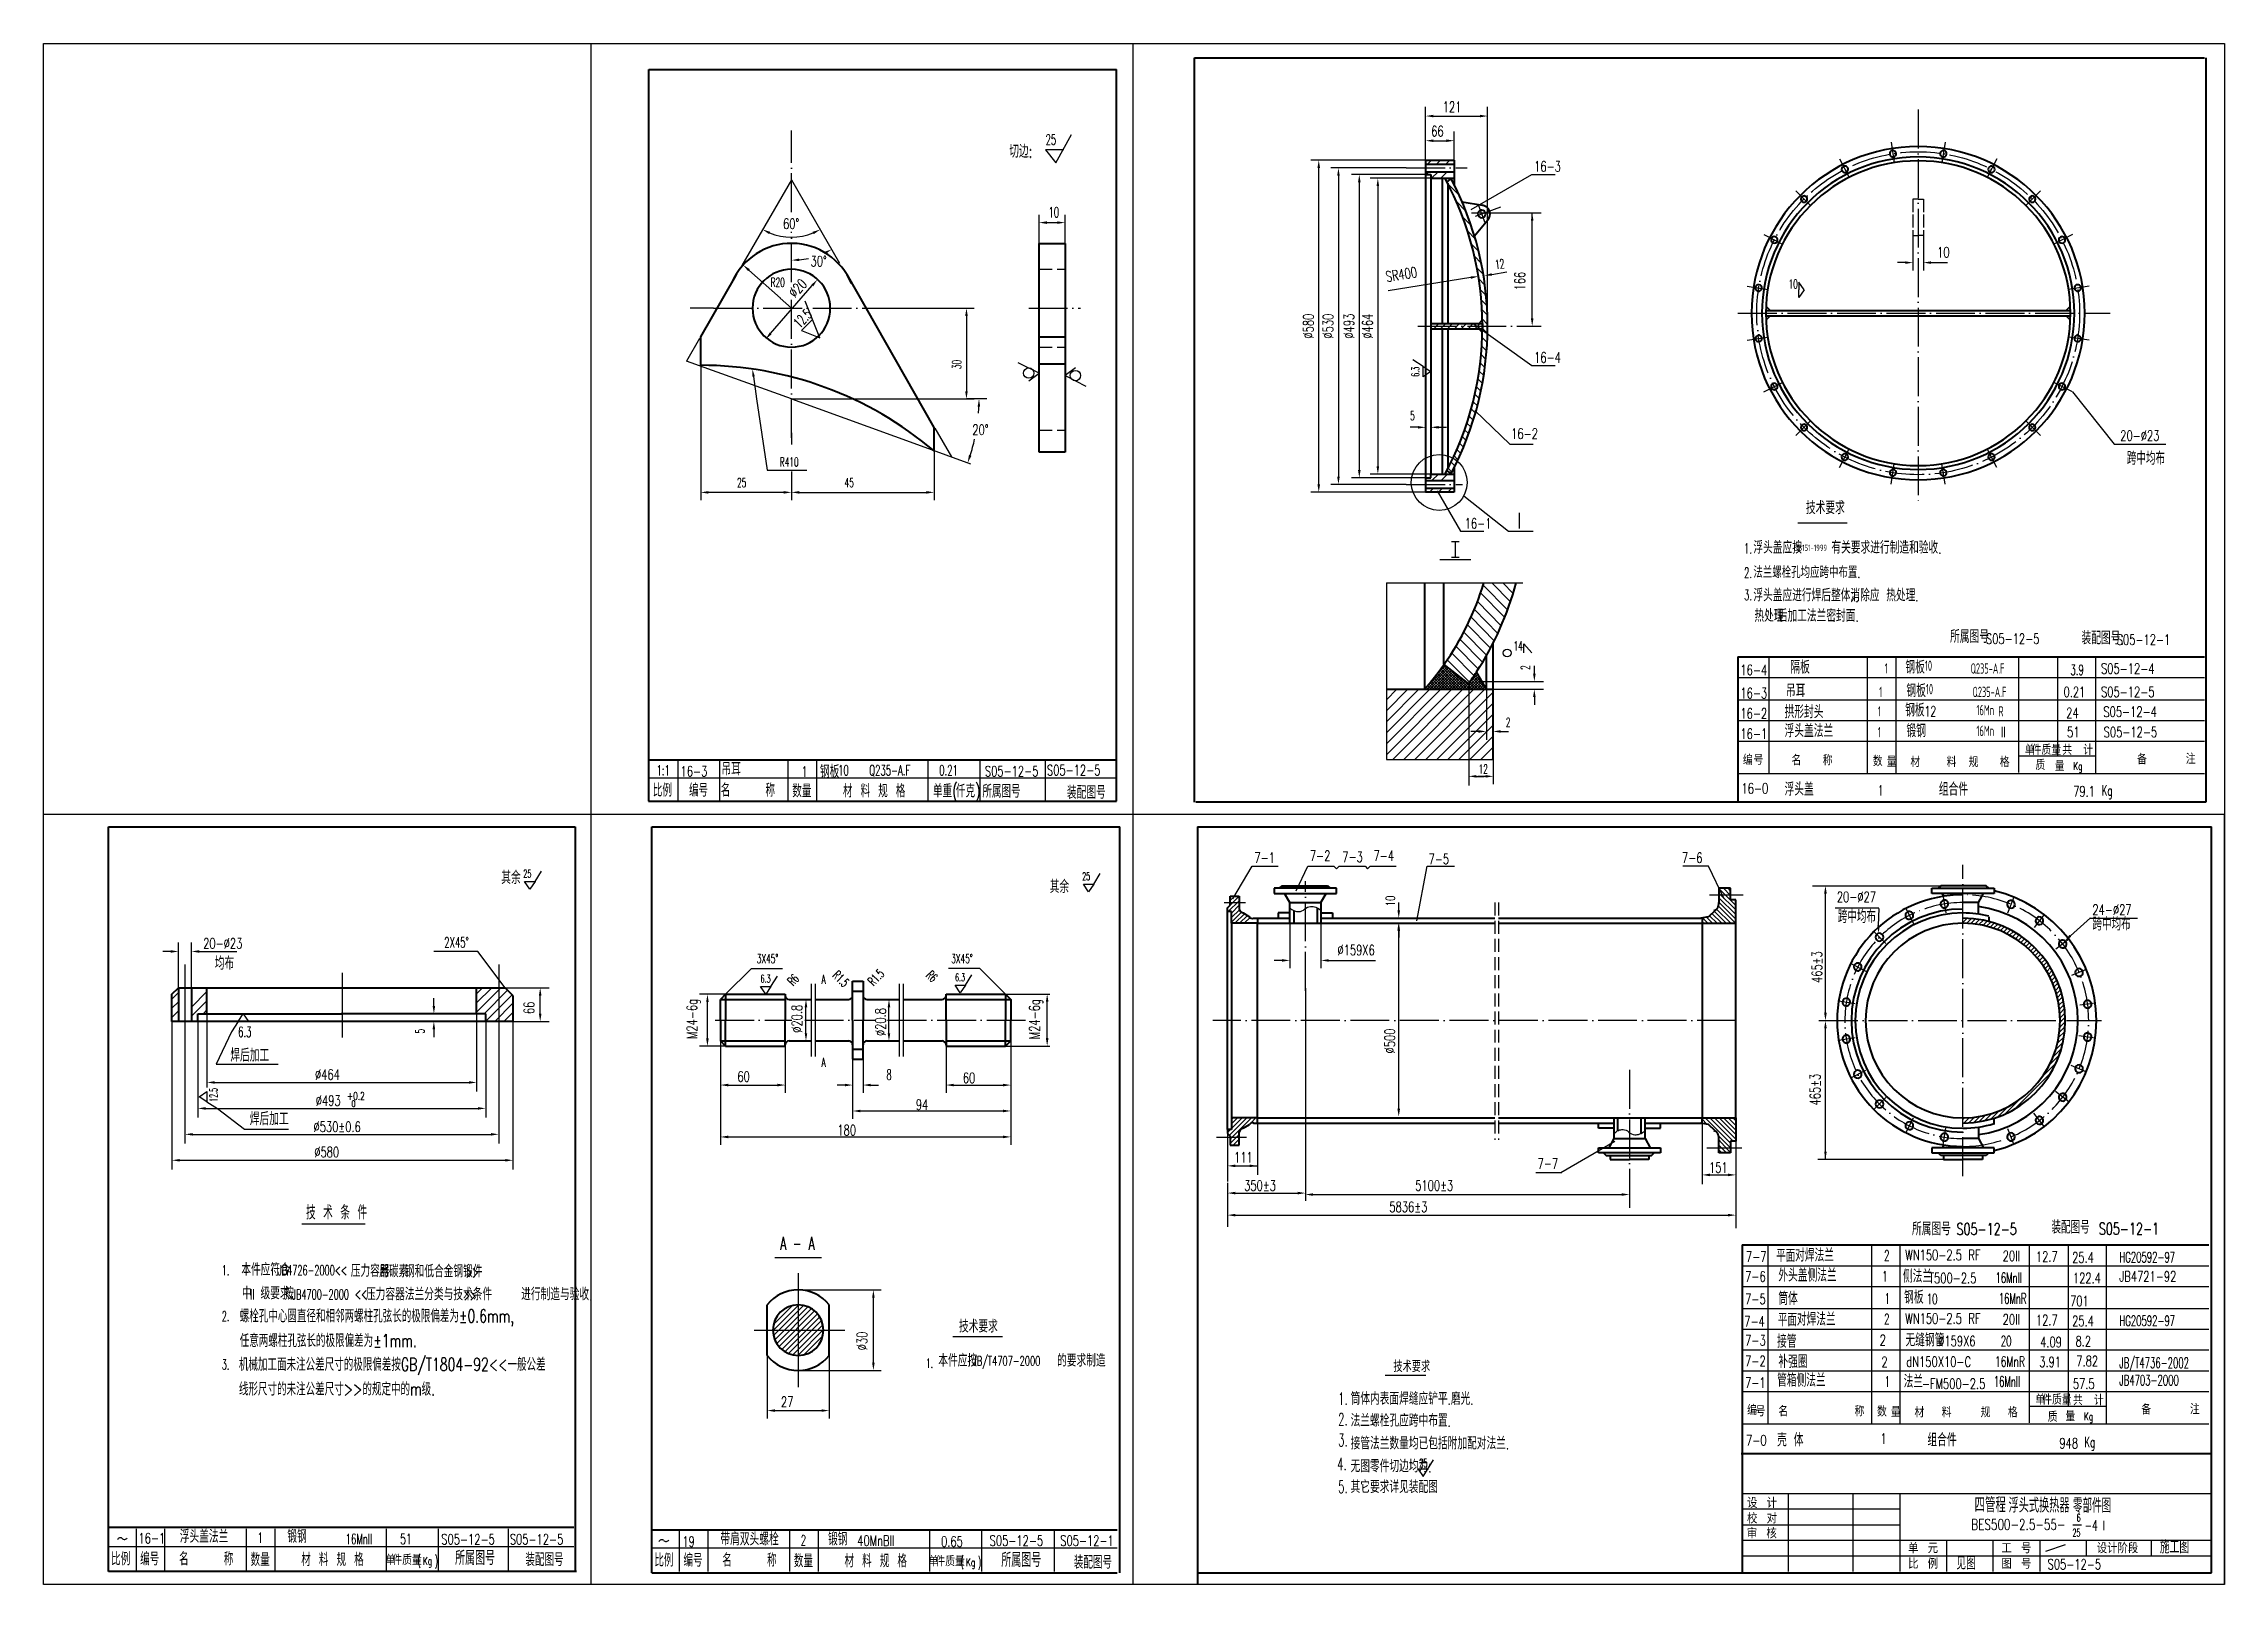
# Model space of a CAD drawing. Extents: x 0 to 841, y 0 to 594.
import ezdxf
from ezdxf.enums import TextEntityAlignment as Align

# ---------------------------------------------------------------- set-up
doc = ezdxf.new("R2010")
doc.units = 0
doc.header["$MEASUREMENT"] = 0
for name, pattern in [('XS', [7, 5, -2]), ('XX', [6, 5, -1]), ('ZHXS', [19, 15, -2, 0, -2])]:
    doc.linetypes.add(name, pattern=pattern)
doc.layers.get('0').update_dxf_attribs({"linetype": 'CONTINUOUS'})
doc.layers.get('DEFPOINTS').update_dxf_attribs({"linetype": 'CONTINUOUS'})
for name, color, linetype in [('1', 7, 'ZHXS'), ('3', 7, 'XS'), ('4', 7, 'CONTINUOUS'), ('5', 7, 'CONTINUOUS'), ('FRAME', 1, 'CONTINUOUS'), ('R', 1, 'CONTINUOUS')]:
    doc.layers.add(name, color=color, linetype=linetype)
doc.styles.add('FHZ', font='txt', dxfattribs={"width": 0.7, "bigfont": 'hztxt'})
doc.styles.add('HZ', font='txt', dxfattribs={"width": 0.6, "bigfont": 'hztxt'})
doc.styles.add('HZ1', font='txt', dxfattribs={"width": 0.7, "bigfont": 'hztxt'})
doc.styles.get("Standard").update_dxf_attribs({"font": 'isocp.shx', "width": 0.707, "bigfont": 'hztxt.shx'})
doc.dimstyles.get("Standard").update_dxf_attribs({"dimtxt": 0.18, "dimasz": 0.18, "dimexe": 0.18, "dimexo": 0.0625, "dimgap": 0.09, "dimtad": 0, "dimtih": 1, "dimtoh": 1, "dimdec": 4, "dimzin": 0, "dimdsep": 46, "dimtxsty": 'Standard', "dimcen": 0.09, "dimadec": 0, "dimazin": 0, "dimtfac": 1, "dimtdec": 4, "dimtofl": 0, "dimtmove": 0, "dimatfit": 3, "dimfxl": 0, "dimtolj": 1, "dimtzin": 0, "dimarcsym": 0})

msp = doc.modelspace()

# ---------------------------------------------------------------- texts
for s, height, style, width, p in [('切边:', 5, 'HZ', 0.6, (372.39159, 550)), ('25', 4, 'HZ', 0.6, (386.39159, 555)), ('10', 4, 'HZ', 0.6, (387.49159, 527)), ('R20', 3.5, 'HZ', 0.6, (280.37594, 500.22403)), ('10', 3.5, 'HZ', 0.6, (672.90816, 499.57256)), ('R410', 3.5, 'HZ', 0.6, (283.89159, 431)), ('25', 3.5, 'HZ', 0.6, (267.39159, 423)), ('45', 3.5, 'HZ', 0.6, (308.89159, 423)), ('I', 6, 'HZ', 0.6, (568.46675, 407.07256)), ('I', 6, 'HZ', 0.6, (568.46675, 407.07256)), ('技术要求', 5, 'HZ', 0.6, (679.61703, 412.59977)), ('1.', 4, 'HZ', 0.6, (655.75453, 397.38727)), ('浮头盖应按     ', 4.8, 'HZ', 0.6, (659.35453, 397.38727)), ('有关要求进行制造和验收.', 4.8, 'HZ', 0.6, (689.45072, 397.38727)), ('2.', 4, 'HZ', 0.6, (655.75453, 387.98727)), ('法兰螺栓孔均应跨中布置.', 4.5, 'HZ', 0.6, (659.35453, 387.98727)), ('3.', 4, 'HZ', 0.6, (655.75453, 379.38727)), ('浮头盖应进行焊后整体消除应 热处理.', 4.8, 'HZ', 0.6, (659.35453, 378.98727)), ('力', 4.8, 'HZ', 0.6, (696.7566, 378.57256)), ('热处理', 4.8, 'HZ', 0.6, (659.7566, 371.07256)), ('后加工法兰密封面.', 4.8, 'HZ', 0.6, (668.7566, 371.07256)), ('14', 3.5, 'HZ', 0.6, (566.88957, 360.07256)), ('所属图号', 5, 'HZ', 0.6, (735.21695, 362.95931)), ('装配图号:', 5, 'HZ', 0.6, (785.89845, 362.38749)), ('隔板', 5, 'HZ', 0.6, (673.62589, 351.11422)), ('钢板', 5, 'HZ', 0.6, (718.00088, 351.11422)), ('3.9', 4, 'HZ', 0.6, (781.63877, 350.57111)), ('吊耳', 5, 'HZ', 0.6, (671.88957, 342.07256)), ('钢板', 5, 'HZ', 0.6, (718.38957, 342.07256)), ('拱形封头', 5, 'HZ', 0.6, (671.38957, 333.90589)), ('钢板', 5, 'HZ', 0.6, (717.88957, 334.57256)), ('12', 4, 'HZ1', 0.65, (725.38957, 334.57256)), ('2', 3.5, 'HZ', 0.6, (563.88957, 330.57825)), ('浮头盖法兰', 5, 'HZ', 0.6, (671.38957, 326.57256)), ('锻钢', 5, 'HZ', 0.6, (718.38957, 326.57256)), ('编  ', 4, 'HZ', 0.7, (655.32404, 315.90464)), ('号     ', 4, 'HZ', 0.7, (659.41948, 315.96942)), ('名', 4, 'HZ', 0.7, (674.0659, 315.78384)), ('称', 4, 'HZ', 0.7, (686.12137, 315.75802)), ('数', 4, 'HZ', 0.7, (705.43681, 315.39864)), ('单  ', 4, 'HZ', 0.7, (764.04769, 319.78686)), ('件质量', 4, 'HZ', 0.7, (766.68152, 319.78686)), ('共  ', 4, 'HZ', 0.7, (778.5017, 319.78686)), ('计', 4, 'HZ', 0.7, (786.58935, 319.78686)), ('备  ', 4, 'HZ', 0.7, (807.3535, 316.18109)), ('注', 4, 'HZ', 0.7, (826.11764, 316.29286)), ('1:1', 4, 'HZ', 0.6, (236.39159, 311.84743)), ('吊耳', 5, 'HZ', 0.6, (261.39159, 311.84743)), ('1', 4, 'HZ', 0.6, (292.39159, 311.34743)), ('钢板', 5, 'HZ', 0.6, (299.39159, 310.84743)), ('10', 4, 'HZ', 0.6, (306.39159, 311.84743)), ('Q235-A.F', 4, 'HZ', 0.6, (318.39159, 311.84743)), ('0.21', 4, 'HZ', 0.6, (345.39159, 311.84743)), ('12', 3.5, 'HZ', 0.6, (553.38957, 312.57256)), ('量', 4, 'HZ', 0.7, (710.7898, 315.18709)), ('材', 4, 'HZ', 0.7, (719.88957, 315.07256)), ('料', 4, 'HZ', 0.7, (733.88957, 315.07256)), ('规', 4, 'HZ', 0.7, (742.38957, 315.07256)), ('格', 4, 'HZ', 0.7, (754.38957, 315.07256)), ('质', 4, 'HZ', 0.7, (768.1495, 313.96353)), ('量', 4, 'HZ', 0.7, (775.59014, 313.57531)), ('Kg', 3, 'HZ', 0.7, (782.70728, 313.96353)), ('比例', 5, 'HZ', 0.7, (234.94752, 303.68153)), ('编号', 5, 'HZ', 0.7, (248.89599, 303.68153)), ('名    称', 5, 'HZ', 0.7, (261.13978, 303.68153)), ('数量', 5, 'HZ', 0.7, (288.72797, 303.40176)), ('材 料 规 格', 5, 'HZ', 0.7, (308.25498, 303.40176)), ('单重(', 5, 'HZ', 0.7, (343.01869, 303.40176)), ('仟克)', 5, 'HZ', 0.7, (351.8521, 303.40176)), ('装配图号', 5, 'HZ', 0.6, (394.62997, 302.84743)), ('浮头盖', 5, 'HZ', 0.6, (671.38957, 304.07256)), ('1', 4, 'HZ', 0.6, (707.38957, 304.07256)), ('组合件', 5, 'HZ', 0.6, (730.88957, 304.07256)), ('Kg', 4, 'HZ', 0.6, (793.73886, 304.07256)), ('其余', 5, 'HZ', 0.6, (176.5, 270)), ('25', 3, 'HZ', 0.6, (185, 272.5)), ('其余', 5, 'HZ', 0.6, (388, 266.5)), ('25', 3, 'HZ', 0.6, (400.5, 271.5)), ('2X45%%D', 4, 'HZ', 0.6, (154.5, 245.5)), ('均布', 5, 'HZ', 0.6, (66, 237)), ('3X45%%d', 3.5, 'HZ', 0.6, (275, 239.5)), ('3X45%%D', 3.5, 'HZ', 0.6, (350, 239.5)), ('A', 3.5, 'HZ', 0.6, (300, 231.5)), ('6.3', 4, 'HZ', 0.6, (75, 211)), ('焊后加工', 5, 'HZ', 0.6, (72, 201.5)), ('A', 3.5, 'HZ', 0.6, (300, 199.5)), ('8', 4, 'HZ', 0.6, (325, 194.5)), ('焊后加工', 5, 'HZ', 0.6, (79.5, 177)), ('技 术 条 件', 5.4, 'HZ', 0.6, (101.2, 140.675)), ('所属图号', 5, 'HZ', 0.6, (720.53044, 134.59916)), ('装配图号', 5, 'HZ', 0.7, (774.33528, 135.22897)), ('A - A', 5, 'HZ', 0.6, (284, 129)), ('对焊法兰', 5, 'HZ', 0.6, (675.44046, 124.43832)), ('2', 4, 'HZ', 0.6, (709.80646, 124.7964)), ('20II', 4, 'FHZ', 0.7, (755.5, 124.6352)), ('HG20592-97', 4, 'HZ', 0.6, (800.5, 124.1352)), ('1.', 3.84, 'HZ', 0.6, (68.69086, 119.17429)), ('本件应符合', 4.7808, 'HZ', 0.6, (76.24219, 119.00565)), ('JB4726-2000<<', 3.84, 'HZ', 0.6, (90.27199, 119.17429)), ('压力容器', 4.7808, 'HZ', 0.6, (118.47308, 118.54565)), ('用碳素', 4.8, 'HZ', 0.6, (129.36967, 118.36304)), ('钢和低合金钢锻件', 4.8, 'HZ', 0.6, (139.31972, 118.33633)), ('>>', 3.984, 'HZ', 0.6, (162.81972, 118.33633)), ('外头盖侧法兰', 5, 'HZ', 0.6, (669, 116.71651)), ('1', 4, 'HZ', 0.6, (709, 116.71651)), ('侧法兰', 5, 'HZ', 0.6, (717.05289, 116.33999)), ('16MnII', 4, 'HZ', 0.6, (752.73227, 116.21651)), ('JB4721-92', 4, 'FHZ', 0.7, (800.5, 116.71651)), ('中', 4.7808, 'HZ', 0.6, (76.5, 109.88652)), ('II', 3.984, 'HZ', 0.6, (79.6872, 109.88652)), ('级要求.', 4.7808, 'HZ', 0.6, (83.6712, 109.88652)), ('按', 4.8, 'HZ1', 0.65, (92.79208, 109.775)), ('JB4700-2000', 3.84, 'HZ', 0.6, (95.75208, 109.855)), ('<<', 3.84, 'HZ', 0.6, (120.03939, 110)), ('压力容器法兰分类与技术条件    进行制造与验收.', 4.8, 'HZ', 0.6, (124.315, 109.52)), ('>>', 3.84, 'HZ', 0.6, (162.01425, 109.52)), ('筒体', 5, 'HZ', 0.6, (669, 107.71651)), ('1', 4, 'HZ', 0.6, (710, 108.21651)), ('钢板', 5, 'HZ', 0.6, (717.5, 108.21651)), ('10', 4, 'HZ', 0.6, (726.24854, 108.02841)), ('16MnR', 4, 'HZ', 0.6, (754, 108.21651)), ('2.', 3.84, 'HZ', 0.6, (68.69086, 101.5)), ('螺栓孔中心圆直径和相邻两螺柱孔弦长的极限偏差为%%P0.6mm,', 5, 'HZ', 0.7, (75.63866, 100.96457)), ('技术要求', 4.8, 'HZ', 0.6, (353, 97.1)), ('对焊法兰', 5, 'HZ', 0.6, (676.12137, 99.7278)), ('2', 4, 'HZ', 0.6, (709.80646, 100.2964)), ('20II', 4, 'FHZ', 0.7, (755.5, 100.1352)), ('HG20592-97', 4, 'HZ', 0.6, (800.5, 99.6352)), ('任意两螺柱孔弦长的极限偏差为%%P1mm.', 5, 'HZ', 0.7, (75.63866, 91.46457)), ('接管', 5, 'HZ', 0.6, (668.5, 91.21651)), ('无缝钢管', 5, 'HZ', 0.6, (718, 91.71651)), ('20', 4, 'HZ', 0.6, (754.7984, 91.81414)), ('3.', 3.84, 'HZ', 0.6, (68.69086, 82.84573)), ('机械加工面未注公差尺寸的极限偏差按GB/T1804-92<<一般公差', 5, 'HZ', 0.7, (75.30901, 82.29401)), ('1.', 3.6, 'HZ', 0.6, (340.2, 83.5)), ('本件应按', 4.8, 'HZ', 0.6, (345.03604, 83.94885)), ('JB/T4707-2000', 3.6, 'HZ1', 0.65, (358.23604, 84.34885)), ('  的要求制造', 4.8, 'HZ', 0.6, (385.69862, 83.94885)), ('技术要求', 4.375, 'HZ', 0.6, (520.52688, 81.86659)), ('补强圈', 5, 'HZ', 0.6, (669, 83.4096)), ('16MnR', 4, 'HZ1', 0.65, (752.5, 83.9096)), ('JB/T4736-2002', 4, 'HZ', 0.6, (800.5, 83.4096)), ('线形尺寸的未注公差尺寸>>的规定中的m级.', 5, 'HZ', 0.7, (75.30901, 72.79401)), ('管箱侧法兰', 5, 'HZ', 0.6, (668.5, 76.21651)), ('1', 4, 'HZ', 0.6, (710, 76.21651)), ('法兰', 5, 'HZ', 0.6, (717.28892, 75.77752)), ('16MnII', 4, 'HZ', 0.6, (752.07315, 76.21651)), ('JB4703-2000', 4, 'HZ', 0.6, (800.5, 76.71651)), ('1.', 4.8, 'HZ', 0.6, (499.22688, 69.21659)), ('筒体内表面焊缝应铲平.磨光.', 4.8, 'HZ', 0.6, (504.02688, 69.21659)), ('编  ', 4, 'HZ', 0.7, (656.93447, 65.19564)), ('号  名          ', 4, 'HZ', 0.7, (660.19862, 64.80742)), ('称', 4, 'HZ', 0.7, (698.37234, 64.80742)), ('数', 4, 'HZ', 0.7, (707.04724, 64.68964)), ('量', 4, 'HZ', 0.7, (712.40023, 64.47809)), ('材', 4, 'HZ', 0.7, (721.5, 64.36355)), ('料', 4, 'HZ', 0.7, (732, 64.36355)), ('规', 4, 'HZ', 0.7, (747, 64.36355)), ('格', 4, 'HZ', 0.7, (757.5, 64.36355)), ('单  ', 4, 'HZ', 0.7, (768.10264, 69.28164)), ('件质量', 4, 'HZ', 0.7, (770.73646, 69.28164)), ('共  ', 4, 'HZ', 0.7, (782.61213, 69.07786)), ('计', 4, 'HZ', 0.7, (790.69978, 69.07786)), ('备  ', 4, 'HZ', 0.7, (808.96393, 65.47209)), ('注', 4, 'HZ', 0.7, (827.72807, 65.58386)), ('2.', 4.8, 'HZ', 0.6, (499.22688, 61.21659)), ('法兰螺栓孔应跨中布置.', 4.8, 'HZ', 0.6, (504.02688, 60.81659)), ('质', 4, 'HZ', 0.7, (772.89114, 62.64457)), ('量', 4, 'HZ', 0.7, (779.70057, 62.86631)), ('Kg', 3, 'HZ', 0.7, (786.81771, 63.25453)), ('3.', 4.8, 'HZ', 0.6, (499.22688, 53.21659)), ('接管法兰数量均已包括附加配对法兰.', 4.8, 'HZ', 0.6, (504.02688, 52.01659)), ('壳 体', 5, 'HZ', 0.6, (668.5, 53.21651)), ('1', 4, 'HZ', 0.6, (708.5, 54.21651)), ('组合件', 5, 'HZ', 0.6, (726.5, 53.21651)), ('Kg', 4, 'HZ', 0.6, (787.06598, 52.88518)), ('4.', 4.8, 'HZ', 0.6, (498.82688, 44.01659)), ('无图零件切边均为:', 4.8, 'HZ', 0.6, (504.02688, 43.21659)), ('25', 3.2, 'HZ', 0.6, (530.42688, 45.21659)), ('5.', 4.8, 'HZ', 0.6, (499.22688, 35.21659)), ('其它要求详见装配图', 4.8, 'HZ', 0.6, (504.02688, 35.21659)), ('零部件图', 5.6, 'HZ', 0.6, (782.57528, 27.59322)), ('6', 3, 'HZ', 0.6, (784.01693, 24.23196)), ('浮头盖法兰', 5, 'HZ', 0.6, (52.5, 16)), ('1', 4, 'HZ', 0.6, (82.5, 16)), ('锻钢', 5, 'HZ', 0.6, (94, 16)), ('16MnII', 4, 'HZ', 0.6, (116.5, 15.5)), ('51', 4, 'HZ1', 0.65, (137.5, 15.5)), ('带肩双头螺栓', 5, 'HZ', 0.6, (261, 15)), ('2', 4, 'HZ', 0.6, (292, 15)), ('锻钢', 5, 'HZ', 0.6, (302.5, 15)), ('BES500-2.5-55-', 4.2, 'HZ1', 0.7, (743.40969, 20.96907)), ('25', 3, 'HZ', 0.6, (782.39597, 18.43365)), ('-4', 4.2, 'HZ', 0.6, (787.18436, 20.60582)), ('I', 3.6, 'FHZ', 0.7, (794.13207, 20.88775)), ('施工图', 5, 'HZ', 0.6, (816.128, 11.93133)), ('比例', 5, 'HZ', 0.7, (26.05592, 7.3341)), ('编号', 5, 'HZ', 0.7, (37.24663, 7.3341)), ('名    称', 5, 'HZ', 0.7, (52.24818, 7.3341)), ('数量', 5, 'HZ', 0.7, (79.83638, 7.05432)), ('材 料 规 格', 5, 'HZ', 0.7, (99.36339, 7.05432)), ('装配图号', 5, 'HZ', 0.7, (185.80483, 7.05432)), ('比例', 5, 'HZ', 0.7, (235.55592, 6.8341)), ('编号', 5, 'HZ', 0.7, (246.74663, 6.8341)), ('名    称', 5, 'HZ', 0.7, (261.74818, 6.8341)), ('数量', 5, 'HZ', 0.7, (289.33638, 6.55432)), ('材 料 规 格', 5, 'HZ', 0.7, (308.86339, 6.55432)), ('装配图号', 5, 'HZ', 0.7, (397.30483, 6.05432)), ('见图', 5, 'HZ', 0.6, (737.62589, 5.70725))]:
    msp.add_text(s, height=height, dxfattribs=dict(style=style, width=width)).set_placement(p)
for s, height, rotation, style, width, p in [('12', 3.5, 7, 'HZ', 0.6, (559.96675, 507.07256)), ('12.5', 4, 45, 'HZ', 0.6, (291.57358, 484.07538)), ('30', 3.5, 90, 'HZ', 0.6, (353.89159, 468.5)), ('10', 3.5, 90, 'FHZ', 0.7, (521.09088, 261.34987)), ('R1.5', 3.5, 315, 'HZ', 0.6, (304, 234.5)), ('R1.5', 3.5, 45, 'HZ', 0.6, (320, 230.5)), ('R6', 3.5, 315, 'HZ', 0.6, (340, 234.5)), ('R6', 3.5, 45, 'HZ', 0.6, (289, 230.5)), ('12.5', 3, 90, 'HZ', 0.6, (67, 186))]:
    msp.add_text(s, height=height, rotation=rotation, dxfattribs=dict(style=style, width=width)).set_placement(p)
at = {"color": 0, "linetype": 'ByBlock', "style": 'HZ', "width": 0.6}
msp.add_text('5', height=3.5, dxfattribs=at).set_placement((526.96675, 448.82256))
at = {"width": 0.6}
msp.add_text('GB151-1999', height=2.461538, dxfattribs=at).set_placement((674.95453, 398.38727), (687.75453, 398.38727), align=Align.ALIGNED)
at = {"color": 0, "linetype": 'ByBlock', "style": 'HZ', "width": 0.6}
for s, p in [('2', (573.13957, 352.57256)), ('5', (146.85264, 212.35292))]:
    msp.add_text(s, height=3.5, rotation=90, dxfattribs=at).set_placement(p)
at = {"width": 0.6}
for s, p in [('1', (709.99212, 351.11422)), ('10', (725.50088, 352.18071)), ('Q235-A.F', (743.14499, 351.11422)), ('1', (707.88957, 342.07256)), ('10', (725.88957, 343.13905)), ('Q235-A.F', (743.88957, 342.07256)), ('1', (707.38957, 334.57256)), ('16Mn', (745.38957, 335.07256)), ('R', (753.88957, 334.57256)), ('1', (707.38957, 326.57256)), ('16Mn', (745.38957, 327.07256))]:
    msp.add_text(s, height=4, dxfattribs=at).set_placement(p)
at = {"style": 'HZ'}
for s, p in [('设 计', (662.69801, 29.46031)), ('校 对', (662.69801, 23.46031)), ('审 核', (662.60667, 17.73414)), ('单 元', (724.78879, 12.00064)), ('比 例', (724.78879, 6.00064)), ('工 号', (760.78879, 12.00064)), ('图 号', (760.78879, 6.00064)), ('设计阶段', (799.78879, 12.00064))]:
    msp.add_text(s, height=4, dxfattribs=at).set_placement(p, align=Align.CENTER)
at = {"layer": '5', "width": 0.7}
for s, height, style, p in [('121', 4, 'HZ1', (539.57016, 567.62672)), ('66', 4, 'HZ1', (535.10097, 558.24765)), ('16-3', 4, 'HZ1', (574.80955, 544.67551)), ('60%%d', 4, 'FHZ', (285.16054, 522.56667)), ('30%%d', 4, 'FHZ', (295.76085, 508.12131)), ('16-4', 4, 'HZ1', (574.80955, 470.9912)), ('20%%d', 4, 'FHZ', (358.15815, 443.11721)), ('16-2', 4, 'HZ1', (565.95185, 441.62206)), ('20-%%C23', 4, 'HZ1', (800.8395, 440.88159)), ('跨中均布', 5, 'HZ1', (803.39952, 431.66815)), ('16-1', 4, 'HZ1', (548.02883, 407.03776)), ('S05-12-5', 4, 'HZ1', (749.04885, 362.55685)), ('S05-12-1', 4, 'HZ1', (799.4954, 362.22076)), ('16-4', 4, 'HZ1', (654.37082, 350.52994)), ('S05-12-4', 4, 'HZ1', (793.44182, 351.05023)), ('16-3', 4, 'HZ1', (654.37082, 341.59226)), ('0.21', 4, 'HZ1', (778.98047, 342.05557)), ('S05-12-5', 4, 'HZ1', (793.44182, 342.05557)), ('16-2', 4, 'HZ1', (654.37082, 333.75649)), ('24', 4, 'HZ1', (779.9894, 333.98949)), ('S05-12-4', 4, 'HZ1', (794.34234, 334.4062)), ('16-1', 4, 'HZ1', (654.37082, 325.92071)), ('II', 4, 'HZ1', (754.76613, 326.59558)), ('51', 4, 'HZ1', (780.32571, 326.59558)), ('S05-12-5', 4, 'HZ1', (794.45075, 326.59558)), ('16-3', 4, 'FHZ', (245.63751, 311.46865)), ('S05-12-5', 4, 'HZ1', (363.0022, 311.48638)), ('S05-12-5', 4, 'HZ1', (386.93786, 311.89879)), ('所属图号', 5, 'FHZ', (362.02688, 303.29536)), ('16-0', 4, 'HZ1', (654.7835, 304.88783)), ('79.1', 4, 'HZ1', (782.67989, 303.74169)), ('7-1', 4, 'FHZ', (466.93049, 278.13653)), ('7-2', 4, 'FHZ', (488.31281, 278.92173)), ('7-3', 4, 'FHZ', (500.81843, 278.45939)), ('7-4', 4, 'FHZ', (512.85976, 278.92173)), ('7-5', 4, 'FHZ', (534.09321, 277.67365)), ('7-6', 4, 'FHZ', (631.82655, 278.13653)), ('20-%%c27', 4, 'FHZ', (691.53549, 263.05534)), ('24-%%c27', 4, 'FHZ', (790.08868, 258.06732)), ('跨中均布', 5, 'HZ1', (691.92506, 254.9863)), ('跨中均布', 5, 'HZ1', (790.14383, 252.09943)), ('20-%%c23', 4, 'FHZ', (61.52645, 245.12722)), ('%%c464', 4, 'FHZ', (104.65527, 194.55641)), ('60', 4, 'FHZ', (267.5535, 193.76468)), ('60', 4, 'FHZ', (354.48459, 193.26107)), ('%%C493', 4, 'FHZ', (104.94279, 184.49971)), ('+0.2', 3, 'FHZ', (117.01886, 186.79838)), ('0', 2.5, 'HZ1', (118.7071, 184.05189)), ('94', 4, 'FHZ', (336.34245, 182.937)), ('%%c530%%p0.6', 4, 'FHZ', (104.08022, 174.44301)), ('180', 4, 'FHZ', (306.10555, 173.11654)), ('%%c580', 4, 'FHZ', (104.36774, 164.67365)), ('111', 4, 'FHZ', (459.08239, 162.607)), ('7-7', 4, 'FHZ', (576.13907, 160.24029)), ('151', 4, 'FHZ', (642.24289, 158.70333)), ('350%%p3', 4, 'FHZ', (462.98865, 151.76348)), ('5100%%p3', 4, 'FHZ', (528.96116, 151.76348)), ('5836%%p3', 4, 'FHZ', (518.97848, 143.5224)), ('S05-12-5', 4.5, 'HZ1', (737.70622, 134.76963)), ('S05-12-1', 4.5, 'HZ1', (792.59318, 134.82298)), ('7-7', 4, 'HZ1', (656.51168, 124.32155)), ('平面', 5, 'FHZ', (668.16115, 124.23226)), ('WN150-2.5 RF', 4, 'FHZ', (717.94339, 124.99122)), ('12.7', 4, 'FHZ', (768.31038, 124.35762)), ('25.4', 4, 'FHZ', (782.28129, 124.0252)), ('7-6', 4, 'HZ1', (656.17904, 116.67591)), ('T500-2.5', 4, 'FHZ', (727.1055, 116.07393)), ('122.4', 4, 'FHZ', (782.58267, 116.07393)), ('7-5', 4, 'HZ1', (656.17904, 108.03301)), ('701', 4, 'FHZ', (781.50415, 107.23426)), ('7-4', 4, 'HZ1', (655.8464, 99.39011)), ('平面', 5, 'FHZ', (668.84206, 99.52174)), ('WN150-2.5 RF', 4, 'FHZ', (717.94339, 100.49122)), ('12.7', 4, 'FHZ', (768.31038, 99.85762)), ('25.4', 4, 'FHZ', (782.28129, 99.5252)), ('7-3', 4, 'HZ1', (656.17904, 92.07688)), ('2', 4, 'HZ1', (708.07097, 92.15062)), ('%%c159X6', 4, 'FHZ', (730.63779, 91.80922)), ('4.09', 4, 'HZ1', (769.94211, 91.41205)), ('8.2', 4, 'HZ1', (783.58038, 91.74446)), ('7-2', 4, 'HZ1', (656.17904, 84.09882)), ('2', 4, 'HZ1', (708.73625, 83.7664)), ('dN150X10-C', 4, 'HZ1', (718.33682, 83.82563)), ('3.91', 4, 'HZ1', (769.60947, 83.7664)), ('7.82', 4, 'HZ1', (783.91302, 84.09882)), ('7-1', 4, 'HZ1', (656.17904, 75.78834)), ('-FM500-2.5', 4, 'FHZ', (724.32335, 75.33247)), ('57.5', 4, 'FHZ', (782.55656, 75.33247)), ('27', 4, 'FHZ', (284.35344, 68.41729)), ('7-0', 4, 'FHZ', (656.5385, 53.54172)), ('948', 4, 'FHZ', (777.3603, 52.41015)), ('四管程', 5.76, 'HZ1', (744.63882, 27.76259)), ('浮头式换热器', 5.6, 'HZ1', (757.7643, 27.68873)), ('16-1', 4, 'HZ1', (36.583, 15.78888)), ('S05-12-5', 4, 'HZ1', (153.37255, 15.37647)), ('S05-12-5', 4, 'HZ1', (179.78432, 15.37647)), ('19', 4, 'FHZ', (246.34203, 14.5164)), ('40MnBII', 4, 'FHZ', (313.75802, 14.85665)), ('0.65', 4, 'FHZ', (346.10408, 14.5164)), ('S05-12-5', 4, 'FHZ', (364.83074, 14.85665)), ('S05-12-1', 4, 'FHZ', (392.06952, 14.85665)), ('所属图号', 5.5, 'FHZ', (158.6878, 7.45307)), ('所属图号', 5.5, 'FHZ', (369.30343, 6.68491)), ('S05-12-5', 4, 'HZ1', (772.82437, 5.74186))]:
    msp.add_text(s, height=height, dxfattribs=dict(at, style=style)).set_placement(p)
for s, rotation, style, p in [('SR400', 9.24006689, 'HZ1', (517.94523, 502.11586)), ('166', 90, 'HZ1', (571.30145, 498.8469)), ('%%c20', 44.98093238, 'FHZ', (289.66965, 495.76778)), ('465%%p3', 90, 'FHZ', (685.87176, 231.85799)), ('66', 90, 'FHZ', (189.18776, 219.84181)), ('M24-6g', 90, 'FHZ', (252.02622, 210.20684)), ('%%C20.8', 90, 'FHZ', (292.49894, 212.65017)), ('%%C20.8', 90, 'FHZ', (324.75164, 211.39114)), ('M24-6g', 90, 'FHZ', (384.12598, 210.13398)), ('%%c500', 90, 'FHZ', (521.14862, 204.67986)), ('465%%p3', 90, 'FHZ', (685.18158, 184.61224)), ('%%c30', 90, 'FHZ', (317.59584, 90.2181))]:
    msp.add_text(s, height=4, rotation=rotation, dxfattribs=dict(at, style=style)).set_placement(p)
at = {"layer": '5', "style": 'HZ1', "width": 0.7}
for s, p in [('%%C580', (487.74977, 485.07256)), ('%%C530', (495.3474, 485.07256)), ('%%C493', (503.39195, 485.07256)), ('%%C464', (510.54266, 485.07256))]:
    msp.add_text(s, height=4, rotation=90, dxfattribs=at).set_placement(p, align=Align.MIDDLE_CENTER)
msp.add_text('%%c159X6', height=4, dxfattribs=at).set_placement((506.14755, 244.54712), align=Align.MIDDLE_CENTER)

# ---------------------------------------------------------------- blocks, each defined once
blk = doc.blocks.new('*X4')
at = {"color": 0}
for p, q in [((59.5, 225.67), (62, 228.17)), ((59.5, 222.13), (62, 224.63)), ((59.5, 218.6), (62, 221.1)), ((61.44, 217), (62, 217.56))]:
    blk.add_line(p, q, dxfattribs=at)
blk = doc.blocks.new('*X5')
at = {"color": 0}
for p, q in [((507.25, 411.79), (517.21, 421.75)), ((507.48, 409.9), (519.1, 421.52)), ((507.49, 414.15), (514.85, 421.51)), ((507.99, 408.28), (520.72, 421.01)), ((508.7, 406.88), (522.12, 420.3)), ((509.6, 405.65), (523.35, 419.4)), ((509.92, 418.7), (510.3, 419.08)), ((510.66, 404.59), (524.41, 418.34)), ((511.89, 403.7), (525.3, 417.11)), ((513.29, 402.98), (526.02, 415.71)), ((514.91, 402.48), (526.52, 414.09)), ((516.8, 402.25), (526.75, 412.2)), ((519.17, 402.49), (526.51, 409.83))]:
    blk.add_line(p, q, dxfattribs=at)
blk = doc.blocks.new('C4Z')
for p, q in [((0.5, 0), (-1.5, 3)), ((-1.5, 3), (2.5, 3)), ((2.5, 3), (0.5, 0)), ((2.5, 3), (5, 7))]:
    blk.add_line(p, q)
at = {"style": 'HZ', "width": 0.6}
blk.add_text('6.3', height=3, dxfattribs=at).set_placement((-1.5, 4.5))
blk = doc.blocks.new('*X2')
at = {"color": 0}
for p, q in [((661.5, 549.42), (655, 555.92)), ((659.5, 553.19), (656.69, 556)), ((659.5, 554.96), (658.46, 556)), ((657.81, 542.5), (653.16, 547.16)), ((659.58, 542.5), (654.1, 547.98)), ((661.35, 542.5), (654.76, 549.09)), ((661.5, 547.65), (655, 554.15)), ((661.5, 545.88), (655, 552.38)), ((661.5, 544.12), (655, 550.62)), ((661.5, 551.19), (661.19, 551.5)), ((648.97, 542.5), (648.5, 542.97)), ((650.74, 542.5), (648.64, 544.61)), ((652.51, 542.5), (650.15, 544.86)), ((654.28, 542.5), (651.39, 545.39)), ((656.05, 542.5), (652.27, 546.27))]:
    blk.add_line(p, q, dxfattribs=at)
blk = doc.blocks.new('*X3')
at = {"color": 0}
for p, q in [((755, 542.87), (756.6, 544.47)), ((756.37, 542.47), (758.26, 544.36)), ((758.04, 542.38), (759.87, 544.2)), ((759.65, 542.21), (761.41, 543.98)), ((761.19, 541.99), (762.9, 543.7)), ((762.68, 541.71), (764.35, 543.38)), ((764.11, 541.38), (765.75, 543.01)), ((765.5, 541), (767.11, 542.6)), ((766.85, 540.58), (768.42, 542.15)), ((768.16, 540.12), (769.7, 541.66)), ((769.42, 539.61), (770.95, 541.14)), ((770.65, 539.08), (772.16, 540.58)), ((771.85, 538.5), (773.33, 539.99)), ((773.01, 537.89), (774.48, 539.36)), ((774.13, 537.25), (775.59, 538.71)), ((775.23, 536.58), (776.67, 538.02)), ((776.29, 535.87), (777.72, 537.31)), ((777.32, 535.13), (778.75, 536.56)), ((778.32, 534.37), (779.74, 535.79)), ((779.29, 533.57), (780.71, 534.99)), ((780.23, 532.74), (781.65, 534.16)), ((781.14, 531.89), (782.56, 533.3)), ((782.02, 531), (783.44, 532.41)), ((782.88, 530.08), (784.29, 531.5)), ((783.7, 529.14), (785.12, 530.56)), ((784.49, 528.16), (785.91, 529.59)), ((785.25, 527.16), (786.68, 528.59)), ((785.98, 526.12), (787.42, 527.56)), ((786.69, 525.06), (788.13, 526.5)), ((787.36, 523.96), (788.81, 525.42)), ((787.99, 522.83), (789.46, 524.3)), ((788.59, 521.66), (790.08, 523.15)), ((789.16, 520.46), (790.67, 521.97)), ((789.7, 519.23), (791.22, 520.75)), ((790.19, 517.96), (791.74, 519.5)), ((790.65, 516.64), (792.22, 518.22)), ((791.06, 515.29), (792.67, 516.89)), ((791.43, 513.89), (793.07, 515.53)), ((791.75, 512.45), (793.43, 514.12)), ((792.02, 510.95), (793.75, 512.67)), ((792.24, 509.4), (794.01, 511.17)), ((792.4, 507.79), (794.23, 509.62)), ((792.48, 506.11), (794.39, 508.01)), ((792.49, 504.35), (794.48, 506.33)), ((790.79, 493.81), (793.6, 496.61)), ((791.46, 496.25), (794.01, 498.79)), ((791.93, 498.48), (794.28, 500.83)), ((792.24, 500.55), (794.44, 502.75)), ((792.42, 502.5), (794.5, 504.58)), ((785.57, 483.28), (790.97, 488.69)), ((788.33, 487.81), (792.18, 491.66)), ((789.81, 491.06), (793.01, 494.26)), ((774.98, 470.93), (789.07, 485.02)), ((768.34, 467.82), (772.19, 471.67)), ((771.31, 469.03), (776.72, 474.43)), ((781.89, 476.06), (783.94, 478.11)), ((755, 466.85), (755.65, 467.51)), ((755.42, 465.5), (757.5, 467.58)), ((757.25, 465.56), (759.45, 467.76)), ((759.17, 465.72), (761.52, 468.07)), ((761.21, 465.99), (763.75, 468.54)), ((763.39, 466.4), (766.19, 469.21)), ((765.74, 466.99), (768.94, 470.19))]:
    blk.add_line(p, q, dxfattribs=at)
blk = doc.blocks.new('D')
at = {"style": 'HZ'}
for s, height, width, p in [('单  ', 4, 0.7, (2.95, 4.05)), ('件质量', 4, 0.7, (5.59, 4.05)), ('(', 3.5, 0.6, (15.27, 4.16)), ('Kg', 3, 0.7, (17.36, 4.1)), (')', 3.5, 0.6, (22, 3.89))]:
    blk.add_text(s, height=height, dxfattribs=dict(at, width=width)).set_placement(p)
blk = doc.blocks.new('BL')
at = {"layer": '5'}
for centre, radius, start, end in [((1.27, -0.34), 1.12, 49.07788, 162.09786), ((2.91, 1.38), 1.26, 223.92906, 329.5545)]:
    blk.add_arc(centre, radius, start, end, dxfattribs=at)
blk = doc.blocks.new('L')
at = {"layer": '4'}
blk.add_blockref('BL', (2.98, 2.54), dxfattribs=at)
blk = doc.blocks.new('*D17')
at = {"color": 0, "linetype": 'ByBlock'}
for p, q in [((725.46, 527.24), (725.46, 513.74)), ((729.46, 527.24), (729.46, 513.74)), ((722.46, 516.74), (719.46, 516.74)), ((732.46, 516.74), (735.46, 516.74)), ((735.46, 516.74), (738.82, 516.74))]:
    blk.add_line(p, q, dxfattribs=at)
for points in [[(722.46, 517.24), (722.46, 516.24), (725.46, 516.74)], [(732.46, 517.24), (732.46, 516.24), (729.46, 516.74)]]:
    blk.add_solid(points, dxfattribs=at)
at = {"layer": 'DEFPOINTS', "color": 0, "linetype": 'ByBlock'}
for p in [(725.46, 527.24), (729.46, 527.24), (729.46, 516.74)]:
    blk.add_point(p, dxfattribs=at)
at = {"color": 0, "linetype": 'ByBlock', "style": 'HZ1', "width": 0.7}
blk.add_text('10', height=4, dxfattribs=at).set_placement((737.19, 520.74), align=Align.MIDDLE_CENTER)
blk = doc.blocks.new('*X13')
at = {"color": 0}
for p, q in [((542.46, 249.5), (538.16, 253.8)), ((545.04, 243.38), (541.35, 247.07)), ((547.06, 237.83), (543.77, 241.12)), ((548.66, 232.7), (545.65, 235.7)), ((549.93, 227.88), (547.15, 230.67)), ((550.95, 223.33), (548.34, 225.94)), ((551.75, 218.99), (549.28, 221.47)), ((552.37, 214.84), (550.01, 217.2)), ((552.82, 210.85), (550.57, 213.11)), ((553.14, 207), (550.97, 209.17)), ((553.33, 203.28), (551.23, 205.37)), ((553.24, 192.76), (551.32, 194.67)), ((553.4, 199.67), (551.37, 201.7)), ((553.37, 196.16), (551.4, 198.13)), ((552.73, 186.2), (550.9, 188.03)), ((553.03, 189.44), (551.15, 191.31)), ((551.39, 176.93), (549.66, 178.66)), ((551.91, 179.95), (550.15, 181.71)), ((552.35, 183.04), (550.56, 184.83)), ((549.46, 168.25), (547.82, 169.89)), ((550.16, 171.08), (548.5, 172.75)), ((550.81, 173.98), (549.11, 175.67)), ((547.03, 160.08), (545.44, 161.66)), ((547.89, 162.75), (546.29, 164.35)), ((548.7, 165.47), (547.08, 167.1)), ((543.08, 149.89), (541.56, 151.41)), ((544.14, 152.36), (542.6, 153.9)), ((545.15, 154.89), (543.6, 156.44)), ((546.11, 157.46), (544.55, 159.02)), ((539.64, 142.72), (538.16, 144.2)), ((540.83, 145.06), (539.34, 146.56)), ((541.98, 147.45), (540.47, 148.96))]:
    blk.add_line(p, q, dxfattribs=at)
blk = doc.blocks.new('*X12')
at = {"color": 0}
for p, q in [((531.94, 139.5), (534.44, 142)), ((535.48, 139.5), (537.98, 142))]:
    blk.add_line(p, q, dxfattribs=at)
blk = doc.blocks.new('*X11')
at = {"color": 0}
for p, q in [((529.74, 257.5), (530.74, 258.5)), ((531.77, 256), (534.27, 258.5)), ((535.31, 256), (537.81, 258.5))]:
    blk.add_line(p, q, dxfattribs=at)
blk = doc.blocks.new('*X16')
at = {"color": 0}
for p, q in [((67.61, 345.5), (76.32, 354.21)), ((68.67, 345.5), (76.91, 353.74)), ((69.73, 345.5), (77.49, 353.26)), ((72.44, 351.39), (75.74, 354.69)), ((81.95, 345.5), (73.99, 353.45)), ((83.01, 345.5), (74.44, 354.06)), ((84.07, 345.5), (74.89, 354.68)), ((85.13, 345.5), (76.82, 353.81)), ((68.16, 345.5), (67.83, 345.83)), ((69.22, 345.5), (68.32, 346.4)), ((70.28, 345.5), (68.82, 346.96)), ((71.34, 345.5), (69.31, 347.53)), ((72.4, 345.5), (69.79, 348.11)), ((73.46, 345.5), (70.27, 348.69)), ((74.52, 345.5), (70.75, 349.27)), ((70.79, 345.5), (78.08, 352.79)), ((75.58, 345.5), (71.23, 349.86)), ((76.64, 345.5), (71.7, 350.45)), ((71.85, 345.5), (78.66, 352.31)), ((77.7, 345.5), (72.16, 351.04)), ((78.76, 345.5), (72.63, 351.64)), ((72.91, 345.5), (79.24, 351.83)), ((79.82, 345.5), (73.09, 352.24)), ((80.89, 345.5), (73.54, 352.84)), ((73.97, 345.5), (79.83, 351.36)), ((75.03, 345.5), (80.41, 350.88)), ((76.09, 345.5), (81, 350.41)), ((77.15, 345.5), (81.58, 349.93)), ((78.21, 345.5), (82.17, 349.45)), ((79.27, 345.5), (82.75, 348.98)), ((80.33, 345.5), (83.34, 348.5)), ((81.4, 345.5), (83.92, 348.02)), ((82.46, 345.5), (88.24, 351.29)), ((86.19, 345.5), (82.54, 349.15)), ((83.52, 345.5), (88.63, 350.61)), ((84.58, 345.5), (89.01, 349.93)), ((87.25, 345.5), (84.81, 347.94)), ((88.31, 345.5), (85.25, 348.56)), ((85.64, 345.5), (89.39, 349.25)), ((89.37, 345.5), (85.69, 349.18)), ((90.43, 345.5), (86.12, 349.81)), ((91.49, 345.5), (86.55, 350.44)), ((86.7, 345.5), (89.77, 348.57)), ((86.98, 351.09), (87.86, 351.97)), ((90.15, 347.91), (86.98, 351.08)), ((88.78, 350.33), (87.4, 351.72)), ((87.76, 345.5), (90.15, 347.89)), ((88.82, 345.5), (90.54, 347.22)), ((89.88, 345.5), (90.92, 346.54)), ((90.94, 345.5), (91.3, 345.86))]:
    blk.add_line(p, q, dxfattribs=at)

# ---------------------------------------------------------------- dimensions: what is measured, and where the dimension line sits
dim = msp.add_linear_dim(base=(724.90816, 509.57256), p1=(720.90816, 520.07256), p2=(724.90816, 520.07256), text='10', dimstyle='Standard')
dim.commit()
dim.dimension.update_dxf_attribs({"geometry": '*D17', "text_midpoint": (732.63149, 513.57256), "insert": (-4.55614, -7.16338)})

# ---------------------------------------------------------------- linework, layer by layer
for p, q in [((0, 0), (0, 594)), ((0, 594), (841, 594)), ((211, 594), (211, 0)), ((420, 594), (420, 0)), ((841, 594), (841, 0)), ((390.39159, 548), (396.39159, 559)), ((393.39159, 553), (386.39159, 553)), ((386.39159, 553), (390.39159, 548)), ((288.39159, 541.5), (269.22091, 508.4471)), ((288.39159, 541.5), (306.96811, 509.35967)), ((550.46675, 530.07256), (573.96675, 543.57256)), ((573.96675, 543.57256), (582.96675, 543.57256)), ((383.89159, 517), (383.89159, 528)), ((386.89159, 525), (390.89159, 525)), ((393.89159, 517), (393.89159, 528)), ((271.99629, 506.66949), (284.18124, 495.8606)), ((280.36013, 482.26382), (296.42306, 500.73618)), ((298.39159, 503), (300.65541, 501.03146)), ((678.90816, 499.07256), (676.90816, 502.07256)), ((676.90816, 502.07256), (676.90816, 499.07256)), ((676.90816, 496.07256), (676.90816, 499.07256)), ((678.90816, 499.07256), (676.90816, 496.07256)), ((258.39159, 492), (249.39159, 492)), ((288.39159, 492), (284.08288, 495.85517)), ((288.30159, 492), (288.48159, 492)), ((288.39159, 491.91), (288.39159, 492.09)), ((299.35175, 480.53984), (293.6949, 494.68198)), ((318.39159, 492), (358.89159, 492)), ((355.89159, 489), (355.89159, 460)), ((252.90558, 480.31722), (247.87339, 471.64103)), ((296.52332, 487.61091), (292.28068, 483.36827)), ((292.28068, 483.36827), (299.35175, 480.53984)), ((551.3423, 486.07256), (573.96675, 469.88825)), ((554.96675, 486.07256), (554.96675, 484.07256)), ((288.39159, 457), (247.87339, 471.64103)), ((383.89159, 467), (375.89159, 471)), ((253.39159, 470.5), (253.39159, 418)), ((273.77749, 465.64679), (274.91648, 457.11296)), ((379.89159, 464), (383.89159, 467)), ((397.89159, 469), (393.89159, 466)), ((393.89159, 466), (401.89159, 462)), ((573.96675, 469.88825), (582.96675, 469.88825)), ((274.91648, 457.11296), (279.02007, 429.5)), ((288.39159, 457), (338.39159, 439)), ((288.39159, 457), (337.89159, 457)), ((337.39159, 457), (355.89159, 457)), ((355.89159, 457), (358.89159, 457)), ((363.73928, 457), (355.89159, 457)), ((782.38247, 459.76888), (798.46127, 439.57256)), ((343.73541, 445.74642), (350.13546, 434.67331)), ((551.96675, 452.57256), (565.46675, 439.57256)), ((288.39159, 444), (288.39159, 439.5)), ((338.39159, 439), (357.39159, 432)), ((343.39159, 437.5), (343.39159, 418)), ((565.46675, 439.57256), (574.46675, 439.57256)), ((798.46127, 439.57256), (818.48193, 439.57256)), ((279.02007, 429.5), (294.39159, 429.5)), ((288.39159, 429), (288.39159, 418)), ((285.39159, 421), (256.39159, 421)), ((288.39159, 421), (288.39159, 418)), ((291.39159, 421), (340.39159, 421)), ((537.46675, 421.57256), (546.46675, 406.07256)), ((547.70483, 419.71359), (564.96675, 406.07256)), ((546.46675, 406.07256), (555.46675, 406.07256)), ((564.96675, 406.07256), (574.46675, 406.07256)), ((676.55453, 409.28727), (695.55453, 409.28727)), ((542.88957, 402.07256), (545.88957, 402.07256)), ((542.88957, 396.07256), (545.88957, 396.07256)), ((538.38957, 395.07256), (550.38957, 395.07256)), ((517.88957, 386.07256), (570.38957, 386.07256)), ((517.88957, 386.07256), (517.88957, 318.07256)), ((570.88957, 362.57256), (573.88957, 359.07256)), ((570.88957, 359.07256), (570.88957, 362.57256)), ((540.00578, 354.76921), (549.15458, 347.31605)), ((558.88957, 345.13506), (558.88957, 357.57256)), ((665.49212, 312.56593), (665.49212, 357.57256)), ((703.38957, 312.56593), (703.38957, 357.57256)), ((714.38957, 312.56593), (714.38957, 357.57256)), ((761.74408, 312.95416), (761.74408, 357.57256)), ((776.62536, 357.57256), (776.62536, 319.39864)), ((791.38957, 312.56593), (791.38957, 357.57256)), ((532.38957, 345.07256), (556.38957, 345.07256)), ((558.88957, 345.07256), (543.38957, 345.07256)), ((554.95207, 348.07256), (553.38957, 348.07256)), ((556.38957, 345.07256), (556.38957, 325.57256)), ((653.38957, 349.57256), (833.38957, 349.57256)), ((653.38957, 341.07256), (833.38957, 341.07256)), ((553.3374, 328.82825), (550.3374, 328.82825)), ((561.88957, 328.82825), (564.88957, 328.82825)), ((653.38957, 333.07256), (833.38957, 333.07256)), ((653.38957, 325.07256), (833.38957, 325.07256)), ((244.54868, 317.79478), (244.54868, 301.84743)), ((260.60459, 317.79478), (260.60459, 301.84743)), ((287.04868, 317.79478), (287.04868, 301.84743)), ((298.04868, 317.79478), (298.04868, 301.84743)), ((341.04868, 317.79478), (341.04868, 301.84743)), ((361.04868, 317.79478), (361.04868, 301.84743)), ((517.88957, 318.07256), (558.88957, 318.07256)), ((653.3654, 312.56593), (833.38957, 312.56593)), ((761.74408, 319.39864), (791.38957, 319.39864)), ((413.39159, 310.79478), (233.54868, 310.79478)), ((0, 0), (0, 297)), ((0, 297), (841, 297)), ((233.39159, 302), (408.23451, 302)), ((233.39159, 302), (413.39159, 302)), ((233.39159, 302), (413.39159, 302)), ((233.39159, 302), (413.39159, 302)), ((841, 0), (841, 297)), ((185.5, 271), (189.5, 271)), ((187.5, 268), (185.5, 271)), ((189.5, 271), (187.5, 268)), ((189.5, 271), (192, 275)), ((401, 270), (405, 270)), ((403, 267), (401, 270)), ((405, 270), (403, 267)), ((405, 270), (407.5, 274)), ((458.59088, 264.34987), (466.09088, 276.84987)), ((466.09088, 276.84987), (476.09088, 276.84987)), ((483.09088, 267.34987), (487.59088, 276.84987)), ((487.59088, 276.84987), (497.59088, 276.84987)), ((497.59088, 276.84987), (498.59088, 275.84987)), ((498.59088, 275.84987), (499.59088, 276.84987)), ((499.59088, 276.84987), (509.59088, 276.84987)), ((509.59088, 276.84987), (510.59088, 275.84987)), ((510.59088, 275.84987), (511.59088, 276.84987)), ((511.59088, 276.84987), (521.59088, 276.84987)), ((529.59088, 255.84987), (533.59088, 276.84987)), ((533.59088, 276.84987), (544.09088, 276.84987)), ((642.09088, 276.84987), (632.09088, 276.84987)), ((648.09088, 264.34987), (642.09088, 276.84987)), ((682.15677, 269.34987), (690.15677, 269.34987)), ((686.15677, 269.34987), (740.15677, 269.34987)), ((522.59088, 259.84987), (522.59088, 262.84987)), ((687.15677, 220.34987), (687.15677, 266.34987)), ((732.5697, 265.25275), (733.58652, 258.83278)), ((759.86497, 264.92966), (757.30213, 258.74243)), ((522.59088, 252.34987), (522.59088, 249.34987)), ((718.13823, 260.56368), (721.08917, 254.77214)), ((740.15677, 254.84987), (740.15677, 256.84987)), ((771.50798, 258.20756), (767.68158, 253.2209)), ((788.9407, 256.89568), (807.4407, 256.89568)), ((63, 244), (74.5, 244)), ((167.5, 244), (150.5, 244)), ((178, 230), (167.5, 244)), ((522.59088, 183.34987), (522.59088, 251.84987)), ((705.86209, 251.64454), (710.45829, 247.04835)), ((781.01447, 248.70108), (775.97848, 244.83683)), ((54.5, 239), (54.5, 203)), ((115.25, 210.77221), (115.25, 235.71254)), ((175.5, 239), (175.5, 203)), ((263, 227.5), (273, 237.5)), ((273, 237.5), (285, 237.5)), ((361, 237.5), (349, 237.5)), ((371, 227.5), (361, 237.5)), ((696.94295, 239.3684), (702.7345, 236.41747)), ((787.73657, 237.05806), (782.00177, 234.68263)), ((263, 227.5), (253, 227.5)), ((264, 227.5), (263, 227.5)), ((296, 231.5), (296, 203.5)), ((297.5, 231.5), (297.5, 203.5)), ((330, 231.5), (330, 203.5)), ((331.5, 231.5), (331.5, 203.5)), ((371, 227.5), (388, 227.5)), ((486.59088, 229.84987), (486.59088, 155.34987)), ((75, 217), (77, 220)), ((77, 220), (79, 217)), ((256, 210.5), (256, 224.5)), ((294, 212.5), (294, 222.5)), ((326, 212.5), (326, 222.5)), ((387.01455, 210.59151), (387.01455, 224.59151)), ((692.25389, 224.93694), (698.67386, 223.92011)), ((791.21618, 224.07196), (785.27846, 223.29025)), ((72.5, 213), (66.5, 200.5)), ((75, 217), (72.5, 213)), ((79, 217), (75, 217)), ((687.15677, 217.34987), (690.15677, 217.34987)), ((687.15677, 217.34987), (690.15677, 217.34987)), ((687.15677, 163.84987), (687.15677, 214.34987)), ((692.25389, 209.76279), (698.67386, 210.77962)), ((791.21618, 210.62777), (784.93098, 211.45523)), ((263, 207.5), (253, 207.5)), ((261, 209.5), (261, 189.5)), ((264, 207.5), (263, 207.5)), ((286, 207.5), (286, 208)), ((286, 207.5), (286, 189.5)), ((312, 202.5), (312, 189.5)), ((316, 202.5), (316, 189.5)), ((348, 207.5), (348, 189.5)), ((371, 207.5), (388, 207.5)), ((373, 209.5), (373, 169.5)), ((373, 206.5), (373, 189.5)), ((66.5, 200.5), (90.5, 200.5)), ((696.94295, 195.33133), (702.7345, 198.28226)), ((787.73657, 197.64167), (781.85874, 200.07634)), ((60, 188), (63, 190)), ((63, 186), (60, 188)), ((63, 190), (63, 186)), ((63, 186), (67, 183.5)), ((261, 189.5), (261, 169.5)), ((264, 192.5), (283, 192.5)), ((309, 192.5), (306, 192.5)), ((312, 189.5), (312, 179.5)), ((319, 192.5), (322, 192.5)), ((351, 192.5), (370, 192.5)), ((373, 188.5), (373, 179.5)), ((705.86209, 183.05519), (710.45829, 187.65138)), ((781.01447, 185.99865), (775.83303, 189.97451)), ((67, 183.5), (77.5, 175.5)), ((315, 182.5), (370, 182.5)), ((718.13823, 174.13605), (721.08917, 179.92759)), ((740.15677, 177.84987), (740.15677, 179.84987)), ((771.50798, 176.49217), (767.50547, 181.70834)), ((77.5, 175.5), (94.5, 175.5)), ((264, 172.5), (370, 172.5)), ((456.59088, 173.84987), (456.59088, 155.34987)), ((646.09088, 171.34987), (650.59088, 166.34987)), ((652.59088, 170.84987), (652.59088, 146.84987)), ((732.5697, 169.44698), (733.58652, 175.86695)), ((759.86497, 169.77007), (757.45118, 175.59747)), ((740.15677, 163.84987), (684.15677, 163.84987)), ((456.59088, 154.84987), (456.59088, 146.84987)), ((486.59088, 155.34987), (486.59088, 150.84987)), ((575.51126, 158.81469), (585.51126, 158.81469)), ((456.59088, 146.84987), (456.59088, 137.84987)), ((459.59088, 150.84987), (483.59088, 150.84987)), ((486.59088, 150.84987), (486.59088, 147.84987)), ((486.59088, 150.84987), (486.59088, 147.84987)), ((652.59088, 146.84987), (652.59088, 137.34987)), ((99.625, 139), (124, 139)), ((459.59088, 142.34987), (649.59088, 142.34987)), ((665, 61.85693), (665, 130.86355)), ((705, 61.85693), (705, 130.86355)), ((716, 61.85693), (716, 130.86355)), ((765.85451, 62.24516), (765.85451, 130.86355)), ((780.73579, 130.86355), (780.73579, 68.68964)), ((795.5, 61.85693), (795.5, 130.86355)), ((282, 126), (300, 126)), ((291, 120), (291, 76)), ((291, 113.5), (323, 113.5)), ((320, 85.5), (320, 110.5)), ((655, 106.36355), (835, 106.36355)), ((274, 98), (309, 98)), ((350.6, 95.5), (369.8, 95.5)), ((655, 98.36355), (835, 98.36355)), ((279, 88.18929), (279, 64)), ((303, 88.18929), (303, 64)), ((655, 90.36355), (835, 90.36355)), ((291, 82.5), (323, 82.5)), ((517.40188, 80.61659), (533.02688, 80.61659)), ((655, 82.36355), (835, 82.36355)), ((655, 74.36355), (835, 74.36355)), ((765.85451, 68.68964), (795.5, 68.68964)), ((282, 67), (300, 67)), ((654.97583, 61.85693), (835, 61.85693)), ((530.02688, 44.41659), (532.02688, 41.61659)), ((534.02688, 44.41659), (530.02688, 44.41659)), ((532.02688, 41.61659), (536.02688, 48.01659)), ((654.78879, 35.00064), (836, 35.00064)), ((672.78879, 35.00064), (672.78879, 5.00064)), ((697.78879, 5.00064), (697.78879, 35.00064)), ((715.78879, 35.00064), (715.78879, 5.00064)), ((715.78879, 29.00064), (654.78879, 29.00064)), ((35.65708, 21.44735), (35.65708, 5.5)), ((46.65708, 21.44735), (46.65708, 5.5)), ((78.15708, 21.44735), (78.15708, 5.5)), ((89.15708, 21.44735), (89.15708, 5.5)), ((132.15708, 21.44735), (132.15708, 5.5)), ((152.15708, 21.44735), (152.15708, 5.5)), ((179.15708, 21.44735), (179.15708, 5.5)), ((245.15708, 20.94735), (245.15708, 5)), ((256.15708, 20.94735), (256.15708, 5)), ((287.65708, 20.94735), (287.65708, 5)), ((298.65708, 20.94735), (298.65708, 5)), ((341.65708, 20.94735), (341.65708, 5)), ((361.65708, 20.94735), (361.65708, 5)), ((389.65708, 20.94735), (389.65708, 5)), ((654.78879, 23.00064), (715.78879, 23.00064)), ((654.78879, 17.00064), (836, 17.00064)), ((733.78879, 17.00064), (733.78879, 5.00064)), ((751.78879, 5.00064), (751.78879, 17.00064)), ((769.78879, 17.00064), (769.78879, 5.00064)), ((782.59759, 22.89708), (785.89369, 22.89708)), ((787.78879, 11.00064), (787.78879, 17.00064)), ((812.78879, 17.00064), (812.78879, 11.00064)), ((204.5, 14.44735), (24.65708, 14.44735)), ((414, 13.94735), (234.5, 13.94735)), ((654.78879, 11.00064), (836, 11.00064)), ((772.18, 12.78907), (779.73357, 15.38427)), ((841, 0), (0, 0))]:
    msp.add_line(p, q)
at = {"color": 0, "linetype": 'ByBlock'}
for p, q in [((532.96675, 560.13506), (532.96675, 569.57256)), ((535.96675, 566.07256), (553.86846, 566.07256)), ((556.86846, 485.13506), (556.86846, 569.57256)), ((532.96675, 549.13506), (532.96675, 560.07256)), ((535.96675, 556.57256), (540.96675, 556.57256)), ((543.96675, 549.13506), (543.96675, 560.07256)), ((550.65262, 528.75648), (577.56158, 528.75648)), ((574.06158, 488.07256), (574.06158, 528.75648)), ((558.49178, 505.01278), (564.2349, 505.97068)), ((550.35807, 503.81154), (518.46675, 498.63695)), ((570.12408, 485.07256), (577.56158, 485.07256)), ((529.96675, 446.07256), (526.96675, 446.07256)), ((537.96675, 446.07256), (540.96675, 446.07256)), ((574.88957, 351.07256), (574.88957, 354.07256)), ((549.56509, 346.95092), (549.56509, 308.01342)), ((554.95207, 348.07256), (578.38957, 348.07256)), ((558.88957, 345.07256), (578.38957, 345.07256)), ((574.88957, 342.07256), (574.88957, 339.07256)), ((559.06509, 320.07256), (559.06509, 308.51342)), ((552.56509, 311.51342), (555.56509, 311.51342)), ((556.06509, 311.51342), (553.06509, 311.51342)), ((49, 244), (46, 244)), ((52, 230.0625), (52, 247.5)), ((57, 230.0625), (57, 247.5)), ((60, 244), (63, 244)), ((178.0625, 230), (195, 230)), ((63, 219.9375), (63, 191.5)), ((150.5, 223), (150.5, 226)), ((167, 219.9375), (167, 190)), ((191.5, 220), (191.5, 227)), ((49.5, 216.9375), (49.5, 160)), ((59.5, 216.9375), (59.5, 180)), ((150.5, 214), (150.5, 211)), ((170.5, 216.9375), (170.5, 180)), ((181, 216.9375), (181, 160)), ((181.0625, 217), (195, 217)), ((54.5, 202.9375), (54.5, 170)), ((175.5, 202.9375), (175.5, 170)), ((66, 193.5), (164, 193.5)), ((62.5, 183.5), (167.5, 183.5)), ((468.09088, 177.78737), (468.09088, 157.84987)), ((639.59088, 177.78737), (639.59088, 154.34987)), ((57.5, 173.5), (172.5, 173.5)), ((456.59088, 173.78737), (456.59088, 157.84987)), ((52.5, 163.5), (178, 163.5)), ((459.59088, 161.34987), (468.09088, 161.34987)), ((642.09088, 157.84987), (649.59088, 157.84987)), ((652.59088, 157.78737), (652.59088, 154.34987)), ((489.59088, 150.28775), (608.59088, 150.28775))]:
    msp.add_line(p, q, dxfattribs=at)
at = {"color": 0}
for p, q in [((533.66733, 547.57256), (535.16733, 549.07256)), ((537.20286, 547.57256), (538.70286, 549.07256)), ((540.7384, 547.57256), (542.2384, 549.07256)), ((534.96675, 485.60692), (535.43239, 486.07256)), ((536.08404, 484.07256), (538.08404, 486.07256)), ((538.73569, 484.07256), (540.73569, 486.07256)), ((541.38734, 484.07256), (543.38734, 486.07256)), ((544.03899, 484.07256), (546.03899, 486.07256)), ((546.69064, 484.07256), (548.69064, 486.07256)), ((549.3423, 484.07256), (551.3423, 486.07256)), ((551.99395, 484.07256), (553.99395, 486.07256)), ((554.6456, 484.07256), (554.96675, 484.39371)), ((534.44655, 421.07256), (535.94655, 422.57256)), ((537.98208, 421.07256), (539.48208, 422.57256)), ((541.51762, 421.07256), (543.01762, 422.57256)), ((562.12498, 369.56613), (552.9618, 378.90781)), ((563.31326, 372.97024), (554.15008, 382.31192)), ((564.5562, 375.65587), (555.13837, 385.25717)), ((565.66633, 378.80828), (558.54086, 386.07256)), ((566.70229, 382.0363), (562.74316, 386.07256)), ((559.42858, 363.74672), (550.47221, 372.87757)), ((560.80886, 366.62372), (551.75452, 375.85444)), ((553.29944, 352.8586), (544.64211, 361.68458)), ((554.92006, 355.49058), (546.2006, 364.3799)), ((556.48266, 358.18171), (547.69303, 367.14256)), ((557.98597, 360.93327), (549.11759, 369.97441)), ((549.88841, 347.76775), (541.33303, 356.4898)), ((551.62191, 350.28465), (543.01914, 359.055)), ((517.88957, 319.85264), (543.10948, 345.07256)), ((517.88957, 324.09528), (538.86684, 345.07256)), ((517.88957, 328.33792), (534.6242, 345.07256)), ((517.88957, 341.06585), (521.89628, 345.07256)), ((517.88957, 336.82321), (526.13892, 345.07256)), ((517.88957, 332.58056), (530.38156, 345.07256)), ((520.35212, 318.07256), (547.35212, 345.07256)), ((524.59476, 318.07256), (551.59476, 345.07256)), ((528.8374, 318.07256), (555.8374, 345.07256)), ((533.08005, 318.07256), (558.88957, 343.88208)), ((537.32269, 318.07256), (558.88957, 339.63944)), ((541.56533, 318.07256), (558.88957, 335.3968)), ((545.80797, 318.07256), (558.88957, 331.15416)), ((550.05061, 318.07256), (558.88957, 326.91152)), ((554.29325, 318.07256), (558.88957, 322.66888)), ((558.53589, 318.07256), (558.88957, 318.42624)), ((456.59088, 260.84229), (461.09088, 265.34229)), ((456.86622, 259.34987), (461.09088, 263.57452)), ((457.59088, 263.61006), (459.33069, 265.34987)), ((458.09088, 258.80676), (461.09088, 261.80676)), ((458.09088, 257.03899), (461.14677, 260.09488)), ((458.09088, 255.27122), (461.91415, 259.09449)), ((459.43729, 254.84987), (463.11989, 258.53246)), ((461.20506, 254.84987), (464.22474, 257.86955)), ((462.97282, 254.84987), (465.24349, 257.12053)), ((57, 222.56349), (63, 228.56349)), ((167, 227.71068), (169.28932, 230)), ((167, 224.17514), (172.82486, 230)), ((167, 220.63961), (176.36039, 230)), ((169.89592, 220), (178.94796, 229.05204)), ((170.43146, 217), (180.71573, 227.28427)), ((57, 219.02796), (63, 225.02796)), ((61.50758, 220), (63, 221.49242)), ((173.96699, 217), (181, 224.03301)), ((177.50253, 217), (181, 220.49747)), ((457.28884, 173.1519), (463.9868, 179.84987)), ((457.59088, 171.68617), (465.75457, 179.84987)), ((458.09088, 175.72171), (462.21904, 179.84987)), ((458.09088, 177.48948), (460.45127, 179.84987)), ((458.09088, 179.25724), (458.6835, 179.84987)), ((464.91952, 177.24705), (465.20702, 177.53454)), ((465.4062, 177.73373), (467.52234, 179.84987)), ((641.44402, 177.45768), (639.59088, 179.31081)), ((650.59088, 170.07858), (640.81959, 179.84987)), ((651.58736, 170.84987), (642.58736, 179.84987)), ((652.59088, 171.61411), (644.35513, 179.84987)), ((652.59088, 173.38188), (646.12289, 179.84987)), ((652.59088, 175.14965), (647.89066, 179.84987)), ((652.59088, 176.91741), (649.65843, 179.84987)), ((652.59088, 178.68518), (651.4262, 179.84987)), ((456.59088, 174.22171), (457.71904, 175.34987)), ((457.59088, 169.91841), (461.09088, 173.41841)), ((458.7901, 169.34987), (461.09088, 171.65064)), ((460.55787, 169.34987), (461.09088, 169.88287)), ((650.59088, 168.31081), (645.94394, 172.95776)), ((649.01629, 166.34987), (646.09088, 169.27528)), ((647.24853, 166.34987), (646.09088, 167.50751))]:
    msp.add_line(p, q, dxfattribs=at)
for points, format in [([(664.90816, 492.07256, 0, 0.5, 0), (666.90816, 494.07256, 0, 0, 0), (671.90816, 499.07256, 0, 0, 0), (679.90816, 499.07256, 0, 0, 0)], "xyseb"), ([(553.88957, 348.57256, 0, 0.5, 0), (557.38957, 352.07256, 0, 0, 0), (564.38957, 359.07256, 0, 0, 0), (575.38957, 359.07256, 0, 0, 0)], "xyseb"), ([(480.59088, 260.84987, 0.08918673), (482.36804, 259.67841, 0.108651217), (484.09088, 259.34987, 0.192836197), (486.29794, 260.30653, -0.183511512), (488.59088, 261.34987, -0.106097572), (490.57236, 261.05573, -0.090109836), (492.59088, 259.84987)], "xyb"), ([(286.50737, 225.94495, 0, 0.5, 0), (289.21851, 228.6559, 0, 0, 0), (295.77044, 235.16217, 0, 0, 0)], "xyseb"), ([(304, 230.5, 0, 0.5, 0), (301, 230.5, 0, 0, 0), (299, 230.5, 0, 0, 0), (299, 227.5, 0, 0, 0)], "xyseb"), ([(311.49263, 225.94495, 0, 0.5, 0), (308.78149, 228.6559, 0, 0, 0), (302.22956, 235.16217, 0, 0, 0)], "xyseb"), ([(316.50737, 225.94495, 0, 0.5, 0), (319.21851, 228.6559, 0, 0, 0), (325.77044, 235.16217, 0, 0, 0)], "xyseb"), ([(347.49263, 225.94495, 0, 0.5, 0), (344.78149, 228.6559, 0, 0, 0), (338.22956, 235.16217, 0, 0, 0)], "xyseb"), ([(304, 204.5, 0, 0.5, 0), (301, 204.5, 0, 0, 0), (299, 204.5, 0, 0, 0), (299, 207.5, 0, 0, 0)], "xyseb"), ([(605.59088, 173.84987, -0.08918673), (607.36804, 175.02132, -0.108651217), (609.09088, 175.34987, -0.192836197), (611.29794, 174.3932, 0.183511512), (613.59088, 173.34987, 0.106097572), (615.57236, 173.644, 0.090109836), (617.59088, 174.84987)], "xyb")]:
    msp.add_lwpolyline(points, format=format)
at = {"const_width": 0.5}
for points in [[(553.46675, 486.07256), (554.84225, 487.5804)], [(665.90816, 491.07256), (664.2197, 492.76101)], [(665.90816, 489.07256), (664.2197, 487.3841)], [(779.90816, 491.07256), (781.59661, 492.76101)], [(779.90816, 489.07256), (781.59661, 487.3841)], [(553.46675, 484.07256), (554.84225, 482.56471)], [(544.38957, 402.07256), (544.38957, 396.07256)]]:
    msp.add_lwpolyline(points, dxfattribs=at)
for points in [[(655, 122.86355), (835, 122.86355)], [(655, 114.86355), (835, 114.86355)]]:
    msp.add_lwpolyline(points)
for centre, radius in [((379.89159, 467), 2), ((397.89159, 466), 2), ((538.21675, 424.82256), 10.77613), ((564.38957, 359.07256), 1.5)]:
    msp.add_circle(centre, radius)
for centre, radius, start, end in [((288.39159, 541.5), 22.14723, 247.6533324, 292.26005868), ((288.39159, 541.5), 31, 294.47965074, 294.48020543), ((288.39159, 541.5), 31, 275.5469188, 282.34963233), ((289.53445, 457), 71.20483, 355.55819135, 357.5858371), ((289.53445, 457), 71.20483, 342.18930347, 347.47517701)]:
    msp.add_arc(centre, radius, start, end)
at = {"color": 0, "linetype": 'ByBlock'}
for points in [[(535.96675, 565.57256), (535.96675, 566.57256), (532.96675, 566.07256)], [(553.86846, 565.57256), (553.86846, 566.57256), (556.86846, 566.07256)], [(535.96675, 556.07256), (535.96675, 557.07256), (532.96675, 556.57256)], [(540.96675, 556.07256), (540.96675, 557.07256), (543.96675, 556.57256)], [(574.56158, 525.75648), (573.56158, 525.75648), (574.06158, 528.75648)], [(558.40952, 505.50597), (558.57404, 504.51959), (555.53266, 504.51922)], [(550.27799, 504.30508), (550.43815, 503.31799), (553.31934, 504.29202)], [(574.56158, 488.07256), (573.56158, 488.07256), (574.06158, 485.07256)], [(529.96675, 445.57256), (529.96675, 446.57256), (532.96675, 446.07256)], [(537.96675, 445.57256), (537.96675, 446.57256), (534.96675, 446.07256)], [(575.38957, 351.07256), (574.38957, 351.07256), (574.88957, 348.07256)], [(575.38957, 342.07256), (574.38957, 342.07256), (574.88957, 345.07256)], [(552.56509, 311.01342), (552.56509, 312.01342), (549.56509, 311.51342)], [(556.06509, 311.01342), (556.06509, 312.01342), (559.06509, 311.51342)], [(49, 243.5), (49, 244.5), (52, 244)], [(60, 243.5), (60, 244.5), (57, 244)], [(192, 227), (191, 227), (191.5, 230)], [(151, 223), (150, 223), (150.5, 220)], [(192, 220), (191, 220), (191.5, 217)], [(151, 214), (150, 214), (150.5, 217)], [(66, 193), (66, 194), (63, 193.5)], [(164, 193), (164, 194), (167, 193.5)], [(62.5, 183), (62.5, 184), (59.5, 183.5)], [(167.5, 183), (167.5, 184), (170.5, 183.5)], [(57.5, 173), (57.5, 174), (54.5, 173.5)], [(172.5, 173), (172.5, 174), (175.5, 173.5)], [(52.5, 163), (52.5, 164), (49.5, 163.5)], [(178, 163), (178, 164), (181, 163.5)], [(459.59088, 160.84987), (459.59088, 161.84987), (456.59088, 161.34987)], [(465.09088, 160.84987), (465.09088, 161.84987), (468.09088, 161.34987)], [(642.59088, 157.34987), (642.59088, 158.34987), (639.59088, 157.84987)], [(649.59088, 157.34987), (649.59088, 158.34987), (652.59088, 157.84987)], [(489.59088, 149.78775), (489.59088, 150.78775), (486.59088, 150.28775)], [(608.59088, 149.78775), (608.59088, 150.78775), (611.59088, 150.28775)]]:
    msp.add_solid(points, dxfattribs=at)
for points in [[(280.19199, 521.46453), (279.75001, 520.5675), (277.27993, 522.34195)], [(296.5609, 521.45216), (297.00152, 520.55446), (299.47429, 522.32518)], [(386.89159, 524.5), (386.89159, 525.5), (383.89159, 525)], [(390.89159, 524.5), (390.89159, 525.5), (393.89159, 525)], [(301.00837, 513.73125), (301.4663, 512.84227), (303.9043, 514.66055)], [(271.66289, 506.29687), (272.32968, 507.04211), (269.76056, 508.66987)], [(291.36389, 511.14458), (291.41227, 510.14575), (288.39159, 510.5)], [(296.80036, 500.40809), (296.04576, 501.06427), (298.39159, 503)], [(356.39159, 489), (355.39159, 489), (355.89159, 492)], [(280.73743, 481.93573), (279.98283, 482.59191), (278.39159, 480)], [(273.28408, 465.56587), (274.2709, 465.7277), (273.29201, 468.60725)], [(356.39159, 460), (355.39159, 460), (355.89159, 457)], [(360.17619, 454.0112), (361.17597, 453.99013), (360.73928, 457)], [(356.85389, 435.38329), (357.79931, 435.05743), (356.34901, 432.38411)], [(256.39159, 420.5), (256.39159, 421.5), (253.39159, 421)], [(285.39159, 420.5), (285.39159, 421.5), (288.39159, 421)], [(291.39159, 420.5), (291.39159, 421.5), (288.39159, 421)], [(340.39159, 420.5), (340.39159, 421.5), (343.39159, 421)], [(553.3374, 328.32825), (553.3374, 329.32825), (556.3374, 328.82825)], [(561.88957, 328.32825), (561.88957, 329.32825), (558.88957, 328.82825)], [(687.65677, 266.34987), (686.65677, 266.34987), (687.15677, 269.34987)], [(523.09088, 259.84987), (522.09088, 259.84987), (522.59088, 256.84987)], [(523.09088, 252.34987), (522.09088, 252.34987), (522.59088, 255.34987)], [(523.09088, 251.84987), (522.09088, 251.84987), (522.59088, 254.84987)], [(256.5, 224.5), (255.5, 224.5), (256, 227.5)], [(387.51455, 224.59151), (386.51455, 224.59151), (387.01455, 227.59151)], [(294.5, 222.5), (293.5, 222.5), (294, 225.5)], [(326.5, 222.5), (325.5, 222.5), (326, 225.5)], [(687.65677, 220.34987), (686.65677, 220.34987), (687.15677, 217.34987)], [(256.5, 210.5), (255.5, 210.5), (256, 207.5)], [(294.5, 212.5), (293.5, 212.5), (294, 209.5)], [(326.5, 212.5), (325.5, 212.5), (326, 209.5)], [(387.51455, 210.59151), (386.51455, 210.59151), (387.01455, 207.59151)], [(687.65677, 214.34987), (686.65677, 214.34987), (687.15677, 217.34987)], [(264, 192), (264, 193), (261, 192.5)], [(283, 192), (283, 193), (286, 192.5)], [(309, 192), (309, 193), (312, 192.5)], [(319, 192), (319, 193), (316, 192.5)], [(351, 192), (351, 193), (348, 192.5)], [(370, 192), (370, 193), (373, 192.5)], [(315, 182), (315, 183), (312, 182.5)], [(370, 182), (370, 183), (373, 182.5)], [(523.09088, 183.34987), (522.09088, 183.34987), (522.59088, 180.34987)], [(264, 172), (264, 173), (261, 172.5)], [(370, 172), (370, 173), (373, 172.5)], [(687.65677, 166.84987), (686.65677, 166.84987), (687.15677, 163.84987)], [(459.59088, 150.34987), (459.59088, 151.34987), (456.59088, 150.84987)], [(483.59088, 150.34987), (483.59088, 151.34987), (486.59088, 150.84987)], [(459.59088, 141.84987), (459.59088, 142.84987), (456.59088, 142.34987)], [(649.59088, 141.84987), (649.59088, 142.84987), (652.59088, 142.34987)], [(320.5, 110.5), (319.5, 110.5), (320, 113.5)], [(320.5, 85.5), (319.5, 85.5), (320, 82.5)], [(282, 66.5), (282, 67.5), (279, 67)], [(300, 66.5), (300, 67.5), (303, 67)]]:
    msp.add_solid(points)
at = {"layer": '1'}
for p, q in [((722.90816, 568.57256), (722.90816, 416.55337)), ((288.39159, 529), (288.39159, 560.5)), ((712.46622, 556.00034), (713.71763, 548.09925)), ((733.35009, 556.00034), (732.09868, 548.09925)), ((692.60448, 549.54687), (696.23621, 542.41919)), ((753.21183, 549.54687), (749.5801, 542.41919)), ((525.46675, 546.07256), (548.98937, 546.07256)), ((552.22441, 527.47787), (561.99407, 531.03373)), ((553.25442, 531.95745), (555.89286, 524.70839)), ((675.70907, 537.27164), (681.36563, 531.61508)), ((770.10724, 537.27164), (764.45068, 531.61508)), ((288.39159, 502), (288.39159, 521.5)), ((663.43384, 520.37623), (670.56152, 516.7445)), ((782.38247, 520.37623), (775.25479, 516.7445)), ((656.98037, 500.51449), (664.88147, 499.26308)), ((788.83594, 500.51449), (780.93485, 499.26308)), ((258.39159, 492), (318.39159, 492)), ((288.39159, 442), (288.39159, 496)), ((379.89159, 492), (399.89159, 492)), ((653.40816, 490.07256), (796.90816, 490.07256)), ((529.96044, 485.07256), (577.38765, 485.07256)), ((656.98037, 479.63062), (664.88147, 480.88203)), ((788.83594, 479.63062), (780.93485, 480.88203)), ((663.43384, 459.76888), (670.56152, 463.40061)), ((782.38247, 459.76888), (775.25479, 463.40061)), ((675.70907, 442.87347), (681.36563, 448.53003)), ((770.10724, 442.87347), (764.45068, 448.53003)), ((692.60448, 430.59824), (696.23621, 437.72592)), ((753.21183, 430.59824), (749.5801, 437.72592)), ((712.46622, 424.14477), (713.71763, 432.04587)), ((733.35009, 424.14477), (732.09868, 432.04587)), ((525.46675, 424.07256), (547.12158, 424.07256)), ((486.59088, 228.84987), (486.59088, 271.04222)), ((740.15677, 157.34987), (740.15677, 277.34987)), ((455.24213, 262.84987), (463.46579, 262.84987)), ((642.45458, 265.84987), (655.42479, 265.84987)), ((259, 217.5), (288.5, 217.5)), ((293.5, 217.5), (320.5, 217.5)), ((325.5, 217.5), (379, 217.5)), ((652.65677, 217.34987), (450.955, 217.34987)), ((684.65677, 217.34987), (793.65677, 217.34987)), ((611.59088, 198.34987), (611.59088, 144.34987)), ((452.37213, 172.34987), (463.87974, 172.34987)), ((641.35074, 168.34987), (654.87286, 168.34987))]:
    msp.add_line(p, q, dxfattribs=at)
msp.add_circle((722.90816, 490.07256), 62.25, dxfattribs=at)
for radius, start, end in [(45.50275, 90, 270), (48.51031, 270, 90)]:
    msp.add_arc((740.15677, 217.34987), radius, start, end, dxfattribs=at)
at = {"layer": '3', "linetype": 'XX'}
for p, q in [((720.90816, 534.07256), (720.90816, 520.07256)), ((722.90816, 534.07256), (720.90816, 534.07256)), ((722.90816, 534.07256), (724.90816, 534.07256)), ((724.90816, 534.07256), (724.90816, 520.07256)), ((720.90816, 520.07256), (722.90816, 520.07256)), ((724.90816, 520.07256), (722.90816, 520.07256))]:
    msp.add_line(p, q, dxfattribs=at)
at = {"layer": '3'}
for p, q in [((383.89159, 507), (393.89159, 507)), ((383.89159, 477), (393.89159, 477)), ((383.89159, 445), (393.89159, 445)), ((559.59088, 262.84987), (559.59088, 171.34987)), ((561.09088, 262.84987), (561.09088, 171.34987))]:
    msp.add_line(p, q, dxfattribs=at)
at = {"layer": '5'}
for p, q in [((532.96675, 549.07256), (488.74977, 549.07256)), ((491.74977, 424.07256), (491.74977, 546.07256)), ((525.46675, 546.07256), (496.3474, 546.07256)), ((499.3474, 543.07256), (499.3474, 427.07256)), ((532.96675, 543.57256), (504.39195, 543.57256)), ((507.39195, 540.57256), (507.39195, 429.57256)), ((534.96675, 542.07256), (511.54266, 542.07256)), ((514.54266, 539.07256), (514.54266, 431.07256)), ((532.96675, 421.07256), (488.74977, 421.07256)), ((525.46675, 424.07256), (496.3474, 424.07256)), ((532.96675, 426.57256), (504.39195, 426.57256)), ((534.96675, 428.07256), (511.54266, 428.07256)), ((386.26723, 317.52229), (386.26723, 302.14183)), ((480.59088, 254.84987), (480.59088, 237.54712)), ((492.59088, 254.84987), (492.59088, 237.54712)), ((707.75468, 260.64132), (690.84531, 260.64132)), ((707.66578, 254.01356), (707.83832, 260.56574)), ((781.62529, 250.06829), (789.3985, 257.03274)), ((477.59088, 240.54712), (474.59088, 240.54712)), ((495.59088, 240.54712), (498.59088, 240.54712)), ((498.59088, 240.54712), (513.61421, 240.54712)), ((605.88785, 170.74767), (585.04424, 158.71271))]:
    msp.add_line(p, q, dxfattribs=at)
for points in [[(491.24977, 546.07256), (492.24977, 546.07256), (491.74977, 549.07256)], [(498.8474, 543.07256), (499.8474, 543.07256), (499.3474, 546.07256)], [(506.89195, 540.57256), (507.89195, 540.57256), (507.39195, 543.57256)], [(514.04266, 539.07256), (515.04266, 539.07256), (514.54266, 542.07256)], [(506.89195, 429.57256), (507.89195, 429.57256), (507.39195, 426.57256)], [(514.04266, 431.07256), (515.04266, 431.07256), (514.54266, 428.07256)], [(491.24977, 424.07256), (492.24977, 424.07256), (491.74977, 421.07256)], [(498.8474, 427.07256), (499.8474, 427.07256), (499.3474, 424.07256)], [(708.16561, 254.0004), (707.16595, 254.02672), (707.58681, 251.0146)], [(781.95894, 249.69589), (781.29164, 250.44068), (779.39092, 248.06639)], [(477.59088, 241.04712), (477.59088, 240.04712), (480.59088, 240.54712)], [(495.59088, 241.04712), (495.59088, 240.04712), (492.59088, 240.54712)]]:
    msp.add_solid(points, dxfattribs=at)
at = {"layer": 'DEFPOINTS', "color": 0, "linetype": 'ByBlock'}
for p in [(556.86846, 566.07256), (532.96675, 560.07256), (543.96675, 556.57256), (532.96675, 549.13506), (532.96675, 549.07256), (543.96675, 549.07256), (525.46675, 546.07256), (532.96675, 543.57256), (534.96675, 542.07256), (550.0607, 525.25648), (553.31934, 504.29202), (556.86846, 485.07256), (525.46675, 424.07256), (532.96675, 426.57256), (532.96675, 421.07256), (534.96675, 428.07256), (562.9234, 372.03284), (562.9234, 372.03284), (551.06509, 352.01342), (553.38957, 348.07256), (574.88957, 353.07256), (558.88957, 318.07256), (559.06509, 311.51342), (486.59088, 282.84987), (57, 244), (52, 230), (57, 230), (178, 230), (191.5, 230), (63, 220), (167, 220), (49.5, 217), (49.5, 217), (170.5, 217), (181, 217), (181, 217), (54.5, 203), (175.5, 203), (167, 193.5), (611.59088, 198.34987), (170.5, 183.5), (467.2901, 177.84987), (639.09088, 177.84987), (175.5, 173.5), (456.59088, 173.84987), (181, 163.5), (468.09088, 161.34987), (652.59088, 157.84987), (652.59088, 157.84987), (611.59088, 150.28775)]:
    msp.add_point(p, dxfattribs=at)
at = {"layer": 'FRAME', "lineweight": 40}
for p, q in [((443.88957, 301.57256), (443.88957, 588.57256)), ((443.88957, 588.57256), (833.38957, 588.57256)), ((833.88957, 588.57256), (833.88957, 301.57256)), ((532.96675, 549.07256), (543.96675, 549.07256)), ((532.96675, 549.07256), (532.96675, 470.57256)), ((532.96675, 547.57256), (543.96675, 547.57256)), ((543.96675, 549.07256), (543.96675, 539.67624)), ((532.96675, 544.57256), (543.96675, 544.57256)), ((532.96675, 543.57256), (534.96675, 543.57256)), ((534.96675, 543.57256), (534.96675, 542.07256)), ((534.96675, 542.07256), (543.96675, 542.07256)), ((534.96675, 542.07256), (534.96675, 483.07256)), ((539.46675, 486.07256), (539.46675, 542.07256)), ((542.96675, 542.07256), (540.96675, 540.57256)), ((541.46675, 540.17975), (541.46675, 486.07256)), ((547.01119, 533.02965), (554.95712, 531.66502)), ((551.79947, 519.87396), (557.00924, 526.02687)), ((664.16667, 491.07256), (781.64964, 491.07256)), ((664.16667, 489.07256), (781.64964, 489.07256)), ((534.96675, 486.07256), (534.96675, 484.07256)), ((534.96675, 486.07256), (554.96675, 486.07256)), ((534.96675, 484.07256), (554.96675, 484.07256)), ((534.96675, 483.07256), (534.96675, 428.07256)), ((539.46675, 428.07256), (539.46675, 484.07256)), ((541.46675, 484.07256), (541.46675, 430.57256)), ((532.96675, 470.57256), (532.96675, 421.07256)), ((542.76519, 428.28638), (541.19924, 429.45094)), ((543.96675, 430.46887), (543.96675, 421.07256)), ((532.96675, 426.57256), (534.96675, 426.57256)), ((532.96675, 425.57256), (543.96675, 425.57256)), ((532.96675, 422.57256), (543.96675, 422.57256)), ((543.96675, 421.07256), (532.96675, 421.07256)), ((534.96675, 428.07256), (543.96675, 428.07256)), ((534.96675, 426.57256), (534.96675, 428.07256)), ((532.71576, 345.40383), (532.71576, 386.07256)), ((540.00578, 354.76921), (540.00578, 386.07256)), ((558.88957, 362.67401), (558.88957, 318.07256)), ((540.017, 354.5923), (549.46042, 347.16691)), ((556.38957, 345.07256), (556.38957, 358.0168)), ((653.38957, 357.57256), (833.38957, 357.57256)), ((653.38957, 357.57256), (653.38957, 301.57256)), ((517.88957, 345.07256), (558.88957, 345.07256)), ((556.38957, 345.07256), (552.61257, 351.78722)), ((833.88957, 301.57256), (444.38957, 301.57256)), ((25, 292), (205, 292)), ((25, 5), (25, 292)), ((205, 292), (205, 5)), ((234.5, 4.5), (234.5, 292)), ((234.5, 292), (415, 292)), ((415, 4.5), (415, 292)), ((445, 292), (836, 292)), ((836, 4.5), (836, 292)), ((476.59088, 268.34987), (477.59088, 269.34987)), ((477.59088, 269.34987), (495.09088, 269.34987)), ((495.09088, 269.34987), (496.09088, 268.34987)), ((731.65677, 269.34987), (730.65677, 268.34987)), ((749.15677, 269.34987), (731.65677, 269.34987)), ((750.15677, 268.34987), (749.15677, 269.34987)), ((456.59088, 260.84987), (457.59088, 261.84987)), ((456.59088, 259.34987), (456.59088, 260.84987)), ((457.59088, 265.34987), (461.09088, 265.34987)), ((457.59088, 261.84987), (457.59088, 265.34987)), ((461.09088, 265.34987), (461.09088, 260.34987)), ((498.59088, 268.34987), (474.59088, 268.34987)), ((474.59088, 268.34987), (474.59088, 266.34987)), ((474.59088, 266.34987), (498.59088, 266.34987)), ((480.59088, 262.84987), (478.59088, 266.34987)), ((480.59088, 254.84987), (480.59088, 262.84987)), ((480.59088, 262.84987), (492.59088, 262.84987)), ((491.09088, 260.83551), (491.09088, 254.84987)), ((492.59088, 262.84987), (494.59088, 266.34987)), ((492.59088, 262.84987), (492.59088, 254.84987)), ((498.59088, 266.34987), (498.59088, 268.34987)), ((650.59088, 268.34987), (646.09088, 268.34987)), ((646.09088, 268.34987), (646.09088, 262.84987)), ((650.59088, 263.84987), (650.59088, 268.34987)), ((652.59088, 263.84987), (650.59088, 263.84987)), ((652.59088, 254.84987), (652.59088, 263.84987)), ((728.15677, 266.34987), (728.15677, 268.34987)), ((728.15677, 268.34987), (752.15677, 268.34987)), ((752.15677, 266.34987), (728.15677, 266.34987)), ((732.76615, 265.28345), (732.15677, 266.34987)), ((746.15677, 262.84987), (740.15677, 262.84987)), ((746.15677, 262.84987), (748.15677, 266.34987)), ((746.15677, 258.41384), (746.15677, 262.84987)), ((752.15677, 268.34987), (752.15677, 266.34987)), ((458.09088, 259.34987), (456.59088, 259.34987)), ((456.59088, 175.34987), (456.59088, 259.34987)), ((458.09088, 254.84987), (458.09088, 259.34987)), ((468.09088, 254.84987), (458.09088, 254.84987)), ((458.09088, 254.84987), (458.09088, 179.84987)), ((462.59088, 258.84987), (465.09088, 257.34987)), ((466.59088, 256.84987), (468.09088, 256.84987)), ((468.09088, 256.84987), (480.59088, 256.84987)), ((468.09088, 256.84987), (468.09088, 254.84987)), ((468.09088, 254.84987), (486.59088, 254.84987)), ((468.09088, 179.84987), (468.09088, 254.84987)), ((480.59088, 258.84987), (476.09088, 258.84987)), ((476.09088, 258.84987), (476.09088, 256.84987)), ((482.09088, 259.80561), (482.09088, 254.84987)), ((486.59088, 254.84987), (559.59088, 254.84987)), ((492.59088, 258.84987), (497.09088, 258.84987)), ((492.59088, 256.84987), (559.59088, 256.84987)), ((497.09088, 258.84987), (497.09088, 256.84987)), ((561.09088, 256.84987), (639.09088, 256.84987)), ((561.09088, 254.84987), (639.59088, 254.84987)), ((642.09088, 257.34987), (639.09088, 256.84987)), ((639.59088, 256.84987), (639.59088, 254.84987)), ((639.59088, 254.84987), (639.59088, 179.34987)), ((639.59088, 254.84987), (652.59088, 254.84987)), ((644.59088, 259.84987), (642.09088, 257.34987)), ((652.59088, 179.84987), (652.59088, 254.84987)), ((750.15677, 257.34987), (750.15677, 255.34987)), ((49.5, 227.5), (52, 230)), ((49.5, 217), (49.5, 227.5)), ((52, 230), (52, 217)), ((52, 230), (178, 230)), ((57, 230), (57, 217)), ((63, 220), (63, 230)), ((167, 220), (167, 230)), ((181, 227), (178, 230)), ((263, 227.5), (261, 225.5)), ((263, 227.5), (263, 217.5)), ((263, 227.5), (286, 227.5)), ((286, 227.5), (286, 217.5)), ((311.81139, 228.6559), (315.8781, 228.6559)), ((312, 217.5), (312, 232.5)), ((312, 232.5), (316, 232.5)), ((316, 232.5), (316, 217.5)), ((348, 217.5), (348, 227.5)), ((348, 227.5), (371, 227.5)), ((371, 227.5), (371, 217.5)), ((371, 227.5), (373, 225.5)), ((59.5, 217), (59.5, 220)), ((59.5, 220), (63, 220)), ((63, 220), (115.25, 220)), ((167, 220), (114.75, 220)), ((170.5, 220), (167, 220)), ((170.5, 217), (170.5, 220)), ((181, 227), (181, 217)), ((261, 217.5), (261, 225.5)), ((287.5, 225.5), (296, 225.5)), ((297.5, 225.5), (310.5, 225.5)), ((317.5, 225.5), (330, 225.5)), ((331.5, 225.5), (346.5, 225.5)), ((373, 225.5), (373, 217.5)), ((79.5, 217), (49.5, 217)), ((181, 217), (79.5, 217)), ((261, 217.5), (261, 209.5)), ((263, 207.5), (263, 217.5)), ((286, 207.5), (286, 217.5)), ((312, 217.5), (312, 202.5)), ((316, 202.5), (316, 217.5)), ((348, 217.5), (348, 207.5)), ((371, 207.5), (371, 217.5)), ((373, 209.5), (373, 217.5)), ((263, 207.5), (261, 209.5)), ((263, 207.5), (286, 207.5)), ((287.5, 209.5), (296, 209.5)), ((297.5, 209.5), (310.5, 209.5)), ((311.81139, 206.3441), (315.8781, 206.3441)), ((312, 202.5), (316, 202.5)), ((317.5, 209.5), (330, 209.5)), ((331.5, 209.5), (346.5, 209.5)), ((348, 207.5), (371, 207.5)), ((371, 207.5), (373, 209.5)), ((468.09088, 179.84987), (458.09088, 179.84987)), ((458.09088, 179.84987), (458.09088, 175.34987)), ((462.59088, 175.84987), (465.09088, 177.34987)), ((466.59088, 177.84987), (468.09088, 177.84987)), ((468.09088, 177.84987), (468.09088, 179.84987)), ((468.09088, 179.84987), (559.59088, 179.84987)), ((468.09088, 177.84987), (559.59088, 177.84987)), ((561.09088, 179.84987), (611.59088, 179.84987)), ((561.09088, 177.84987), (605.59088, 177.84987)), ((599.59088, 175.84987), (599.59088, 177.84987)), ((605.59088, 179.84987), (605.59088, 171.84987)), ((607.09088, 174.89412), (607.09088, 179.84987)), ((611.59088, 179.84987), (639.59088, 179.84987)), ((616.09088, 173.86422), (616.09088, 179.84987)), ((617.59088, 171.84987), (617.59088, 179.84987)), ((617.59088, 177.84987), (639.59088, 177.84987)), ((623.59088, 175.84987), (623.59088, 177.84987)), ((642.09088, 177.34987), (639.09088, 177.84987)), ((639.59088, 177.84987), (639.59088, 179.84987)), ((639.59088, 179.84987), (652.59088, 179.84987)), ((644.59088, 174.84987), (642.09088, 177.34987)), ((652.59088, 179.84987), (652.59088, 170.84987)), ((752.15677, 177.34987), (752.15677, 179.34987)), ((458.09088, 175.34987), (456.59088, 175.34987)), ((456.59088, 175.34987), (456.59088, 173.84987)), ((456.59088, 173.84987), (457.59088, 172.84987)), ((457.59088, 172.84987), (457.59088, 169.34987)), ((457.59088, 169.34987), (461.09088, 169.34987)), ((461.09088, 169.34987), (461.09088, 174.34987)), ((605.59088, 175.84987), (599.59088, 175.84987)), ((599.59088, 168.34987), (623.59088, 168.34987)), ((599.59088, 166.34987), (599.59088, 168.34987)), ((605.59088, 171.84987), (603.59088, 168.34987)), ((605.59088, 171.84987), (617.59088, 171.84987)), ((617.59088, 175.84987), (623.59088, 175.84987)), ((617.59088, 171.84987), (619.59088, 168.34987)), ((623.59088, 168.34987), (623.59088, 166.34987)), ((646.09088, 166.34987), (646.09088, 171.84987)), ((652.59088, 170.84987), (650.59088, 170.84987)), ((650.59088, 170.84987), (650.59088, 166.34987)), ((752.15677, 168.34987), (728.15677, 168.34987)), ((728.15677, 168.34987), (728.15677, 166.34987)), ((732.76615, 169.41628), (732.15677, 168.34987)), ((746.15677, 171.84987), (740.15677, 171.84987)), ((746.15677, 176.28589), (746.15677, 171.84987)), ((746.15677, 171.84987), (748.15677, 168.34987)), ((752.15677, 166.34987), (752.15677, 168.34987)), ((623.59088, 166.34987), (599.59088, 166.34987)), ((601.59088, 166.34987), (602.59088, 165.34987)), ((602.59088, 165.34987), (620.09088, 165.34987)), ((604.09088, 165.34987), (604.09088, 163.84987)), ((604.09088, 163.84987), (611.59088, 163.84987)), ((619.09088, 163.84987), (611.59088, 163.84987)), ((619.09088, 165.34987), (619.09088, 163.84987)), ((620.09088, 165.34987), (621.09088, 166.34987)), ((650.59088, 166.34987), (646.09088, 166.34987)), ((728.15677, 166.34987), (752.15677, 166.34987)), ((731.65677, 165.34987), (730.65677, 166.34987)), ((749.15677, 165.34987), (731.65677, 165.34987)), ((732.65677, 165.34987), (732.65677, 163.84987)), ((732.65677, 163.84987), (740.15677, 163.84987)), ((747.65677, 163.84987), (740.15677, 163.84987)), ((747.65677, 165.34987), (747.65677, 163.84987)), ((750.15677, 166.34987), (749.15677, 165.34987)), ((655, 130.86355), (835, 130.86355)), ((655, 130.86355), (655, 50.36355)), ((279, 88.18929), (279, 107.81071)), ((303, 88.18929), (303, 107.81071)), ((655, 59.44735), (655, 4.5)), ((836, 50.36355), (654.65708, 50.36355)), ((204.5, 21.94735), (24.65708, 21.94735)), ((414, 20.94735), (234.5, 20.94735)), ((205.5, 5), (25, 5)), ((234.5, 4.5), (414, 4.5)), ((445, 4.5), (836, 4.5))]:
    msp.add_line(p, q, dxfattribs=at)
for centre, radius, start, end in [((722.90816, 490.07256), 64.25, 0, 180), ((722.90816, 490.07256), 60.25, 0, 180), ((722.90816, 490.07256), 58.75, 0, 180), ((694.64725, 545.53771), 1.25, 117, 297), ((694.64725, 545.53771), 1.25, 297, 117), ((713.17011, 551.55615), 1.25, 99, 279), ((713.17011, 551.55615), 1.25, 279, 99), ((732.6462, 551.55615), 1.25, 81, 261), ((732.6462, 551.55615), 1.25, 261, 81), ((751.16906, 545.53771), 1.25, 63, 243), ((751.16906, 545.53771), 1.25, 243, 63), ((434.86846, 485.07256), 120, 331.64064997, 28.35935003), ((434.86846, 485.07256), 122, 332.14645468, 27.85354532), ((554.57364, 528.33292), 1.5, 20, 200), ((554.37228, 528.25963), 3.45525, 319.7448813, 80.2551187), ((678.89076, 534.08995), 1.25, 135, 315), ((678.89076, 534.08995), 1.25, 315, 135), ((766.92555, 534.08995), 1.25, 45, 225), ((766.92555, 534.08995), 1.25, 225, 45), ((554.57364, 528.33292), 1.5, 200, 20), ((667.443, 518.33346), 1.25, 153, 333), ((667.443, 518.33346), 1.25, 333, 153), ((778.37331, 518.33346), 1.25, 27, 207), ((778.37331, 518.33346), 1.25, 207, 27), ((661.42456, 499.8106), 1.25, 171, 351), ((661.42456, 499.8106), 1.25, 351, 171), ((784.39176, 499.8106), 1.25, 9, 189), ((784.39176, 499.8106), 1.25, 189, 9), ((722.90816, 490.07256), 64.25, 180, 0), ((722.90816, 490.07256), 60.25, 180, 0), ((722.90816, 490.07256), 58.75, 180, 0), ((661.42456, 480.33451), 1.25, 9, 189), ((661.42456, 480.33451), 1.25, 189, 9), ((784.39176, 480.33451), 1.25, 171, 351), ((784.39176, 480.33451), 1.25, 351, 171), ((667.443, 461.81165), 1.25, 27, 207), ((778.37331, 461.81165), 1.25, 333, 153), ((667.443, 461.81165), 1.25, 207, 27), ((778.37331, 461.81165), 1.25, 153, 333), ((678.89076, 446.05516), 1.25, 45, 225), ((678.89076, 446.05516), 1.25, 225, 45), ((766.92555, 446.05516), 1.25, 135, 315), ((766.92555, 446.05516), 1.25, 315, 135), ((694.64725, 434.6074), 1.25, 63, 243), ((694.64725, 434.6074), 1.25, 243, 63), ((713.17011, 428.58896), 1.25, 81, 261), ((713.17011, 428.58896), 1.25, 261, 81), ((732.6462, 428.58896), 1.25, 99, 279), ((732.6462, 428.58896), 1.25, 279, 99), ((751.16906, 434.6074), 1.25, 117, 297), ((751.16906, 434.6074), 1.25, 297, 117), ((451.93552, 417.08753), 108, 324.666873, 343.31105852), ((451.93552, 417.08753), 120, 327.05699661, 345.02141011), ((451.93552, 417.08753), 108, 318.17902918, 324.61269614), ((451.93552, 417.08753), 120, 324.36131829, 327.0057875), ((643.90985, 261.74642), 1.90517, 275.45262199, 331.92751306), ((641.84088, 262.84987), 4.25, 331.92751306, 0), ((740.15677, 217.34987), 48.5, 90, 270), ((733.03857, 262.2924), 1.5, 99, 279), ((733.03857, 262.2924), 1.5, 279, 99), ((740.15677, 217.34987), 44.36169, 277.77318329, 82.22681671), ((740.15677, 217.34987), 51.5, 283.4743309, 76.5256691), ((758.72086, 262.16755), 1.5, 67.5, 247.5), ((758.72086, 262.16755), 1.5, 247.5, 67.5), ((462.84088, 260.59987), 1.76777, 188.13010235, 261.86989765), ((466.09088, 257.84987), 1.11803, 206.56505118, 296.56505118), ((740.15677, 217.34987), 43, 90, 270), ((740.15677, 217.34987), 41.5, 90, 270), ((740.15677, 217.34987), 37.5, 90, 270), ((719.49895, 257.89311), 1.5, 117, 297), ((719.49895, 257.89311), 1.5, 297, 117), ((740.15677, 217.34987), 41.5, 76.05656514, 90), ((740.15677, 217.34987), 39.5, 270, 90), ((740.15677, 217.34987), 37.5, 270, 90), ((769.68797, 255.83568), 1.5, 52.5, 232.5), ((769.68797, 255.83568), 1.5, 232.5, 52.5), ((707.98147, 249.52517), 1.5, 135, 315), ((707.98147, 249.52517), 1.5, 315, 135), ((778.64258, 246.88107), 1.5, 37.5, 217.5), ((778.64258, 246.88107), 1.5, 217.5, 37.5), ((699.61353, 238.00768), 1.5, 153, 333), ((699.61353, 238.00768), 1.5, 333, 153), ((784.97445, 235.91396), 1.5, 22.5, 202.5), ((784.97445, 235.91396), 1.5, 202.5, 22.5), ((287.5, 227), 1.5, 180, 270), ((310.5, 227), 1.5, 270, 0), ((317.5, 227), 1.5, 180, 270), ((346.5, 227), 1.5, 270, 0), ((695.21424, 224.46806), 1.5, 171, 351), ((695.21424, 224.46806), 1.5, 351, 171), ((788.25207, 223.68173), 1.5, 7.5, 187.5), ((788.25207, 223.68173), 1.5, 187.5, 7.5), ((695.21424, 210.23167), 1.5, 9, 189), ((695.21424, 210.23167), 1.5, 189, 9), ((788.25207, 211.018), 1.5, 172.5, 352.5), ((788.25207, 211.018), 1.5, 352.5, 172.5), ((287.5, 208), 1.5, 90, 180), ((310.5, 208), 1.5, 0, 90), ((317.5, 208), 1.5, 90, 180), ((346.5, 208), 1.5, 0, 90), ((699.61353, 196.69205), 1.5, 27, 207), ((699.61353, 196.69205), 1.5, 207, 27), ((784.97445, 198.78577), 1.5, 157.5, 337.5), ((784.97445, 198.78577), 1.5, 337.5, 157.5), ((707.98147, 185.17456), 1.5, 45, 225), ((707.98147, 185.17456), 1.5, 225, 45), ((778.64258, 187.81866), 1.5, 142.5, 322.5), ((778.64258, 187.81866), 1.5, 322.5, 142.5), ((466.09088, 176.84987), 1.11803, 63.43494882, 153.43494882), ((719.49895, 176.80662), 1.5, 63, 243), ((719.49895, 176.80662), 1.5, 243, 63), ((740.15677, 217.34987), 41.5, 270, 286.80747122), ((769.68797, 178.86405), 1.5, 127.5, 307.5), ((769.68797, 178.86405), 1.5, 307.5, 127.5), ((462.84088, 174.09987), 1.76777, 98.13010235, 171.86989765), ((643.90985, 172.95331), 1.90517, 28.07248694, 84.54737801), ((641.84088, 171.84987), 4.25, 0, 28.07248694), ((733.03857, 172.40733), 1.5, 81, 261), ((733.03857, 172.40733), 1.5, 261, 81), ((758.72086, 172.53218), 1.5, 112.5, 292.5), ((758.72086, 172.53218), 1.5, 292.5, 112.5), ((291, 98), 15.5, 39.268026, 140.731974), ((291, 98), 9.75, 0, 180), ((291, 98), 9.75, 180, 0), ((291, 98), 15.5, 219.268026, 320.731974)]:
    msp.add_arc(centre, radius, start, end, dxfattribs=at)
at = {"layer": 'R', "lineweight": 40}
for p, q in [((233.39159, 584), (413.73451, 584)), ((233.39159, 302), (233.39159, 584)), ((413.73451, 302), (413.73451, 584)), ((413.73451, 302), (413.73451, 584)), ((383.89159, 517), (393.89159, 517)), ((383.89159, 436.5), (383.89159, 517)), ((393.89159, 517), (393.89159, 436.5)), ((343.39159, 446), (309.89159, 505)), ((253.39159, 481), (266.89159, 504.5)), ((253.39159, 470), (253.39159, 481)), ((383.89159, 481), (393.89159, 481)), ((383.89159, 470.5), (393.89159, 470.5)), ((343.39159, 437), (343.39159, 446)), ((393.89159, 436.5), (383.89159, 436.5)), ((413.39159, 317.79478), (233.54868, 317.79478)), ((233.23451, 302), (413.73451, 302)), ((233.39159, 302), (413.73451, 302)), ((25, 10), (25, 292)), ((445, 292), (445, 0)), ((261, 225.5), (286, 225.5)), ((348, 225.5), (373, 225.5)), ((261, 209.5), (286, 209.5)), ((348, 209.5), (373, 209.5))]:
    msp.add_line(p, q, dxfattribs=at)
for centre, radius, start, end in [((288.39159, 492), 25, 22.25411142, 156.4717686), ((288.39159, 492), 15, 0, 180), ((288.39159, 492), 15, 180, 0), ((253.22009, 330.305), 139.69511, 49.79773368, 89.92965946)]:
    msp.add_arc(centre, radius, start, end, dxfattribs=at)

# ---------------------------------------------------------------- block references
for name, p in [('*X11', (3.46675, 286.07256)), ('*X13', (3.46675, 286.07256)), ('*X12', (3.46675, 286.07256)), ('*X16', (464.88957, -0.42744)), ('*X2', (-8.90912, -287.65013)), ('*X3', (-14.84323, -287.65013)), ('C4Z', (353, 228)), ('*X4', (-10, 0)), ('C4Z', (278, 227.5)), ('*X5', (-226, -314)), ('L', (25.25636, 14.68049)), ('L', (234.11921, 13.91072)), ('D', (128.89123, 3.44194)), ('D', (338.33089, 2.9141))]:
    msp.add_blockref(name, p)
at = {"rotation": 90}
msp.add_blockref('C4Z', (534.96675, 467.07256), dxfattribs=at)

msp.set_redraw_order([(e.dxf.handle, doc.entitydb.next_handle()) for e in msp.query("TEXT MTEXT ATTDEF DIMENSION ARC_DIMENSION")])  # texts and dimensions are drawn at this point

doc.saveas('drawing.dxf')
